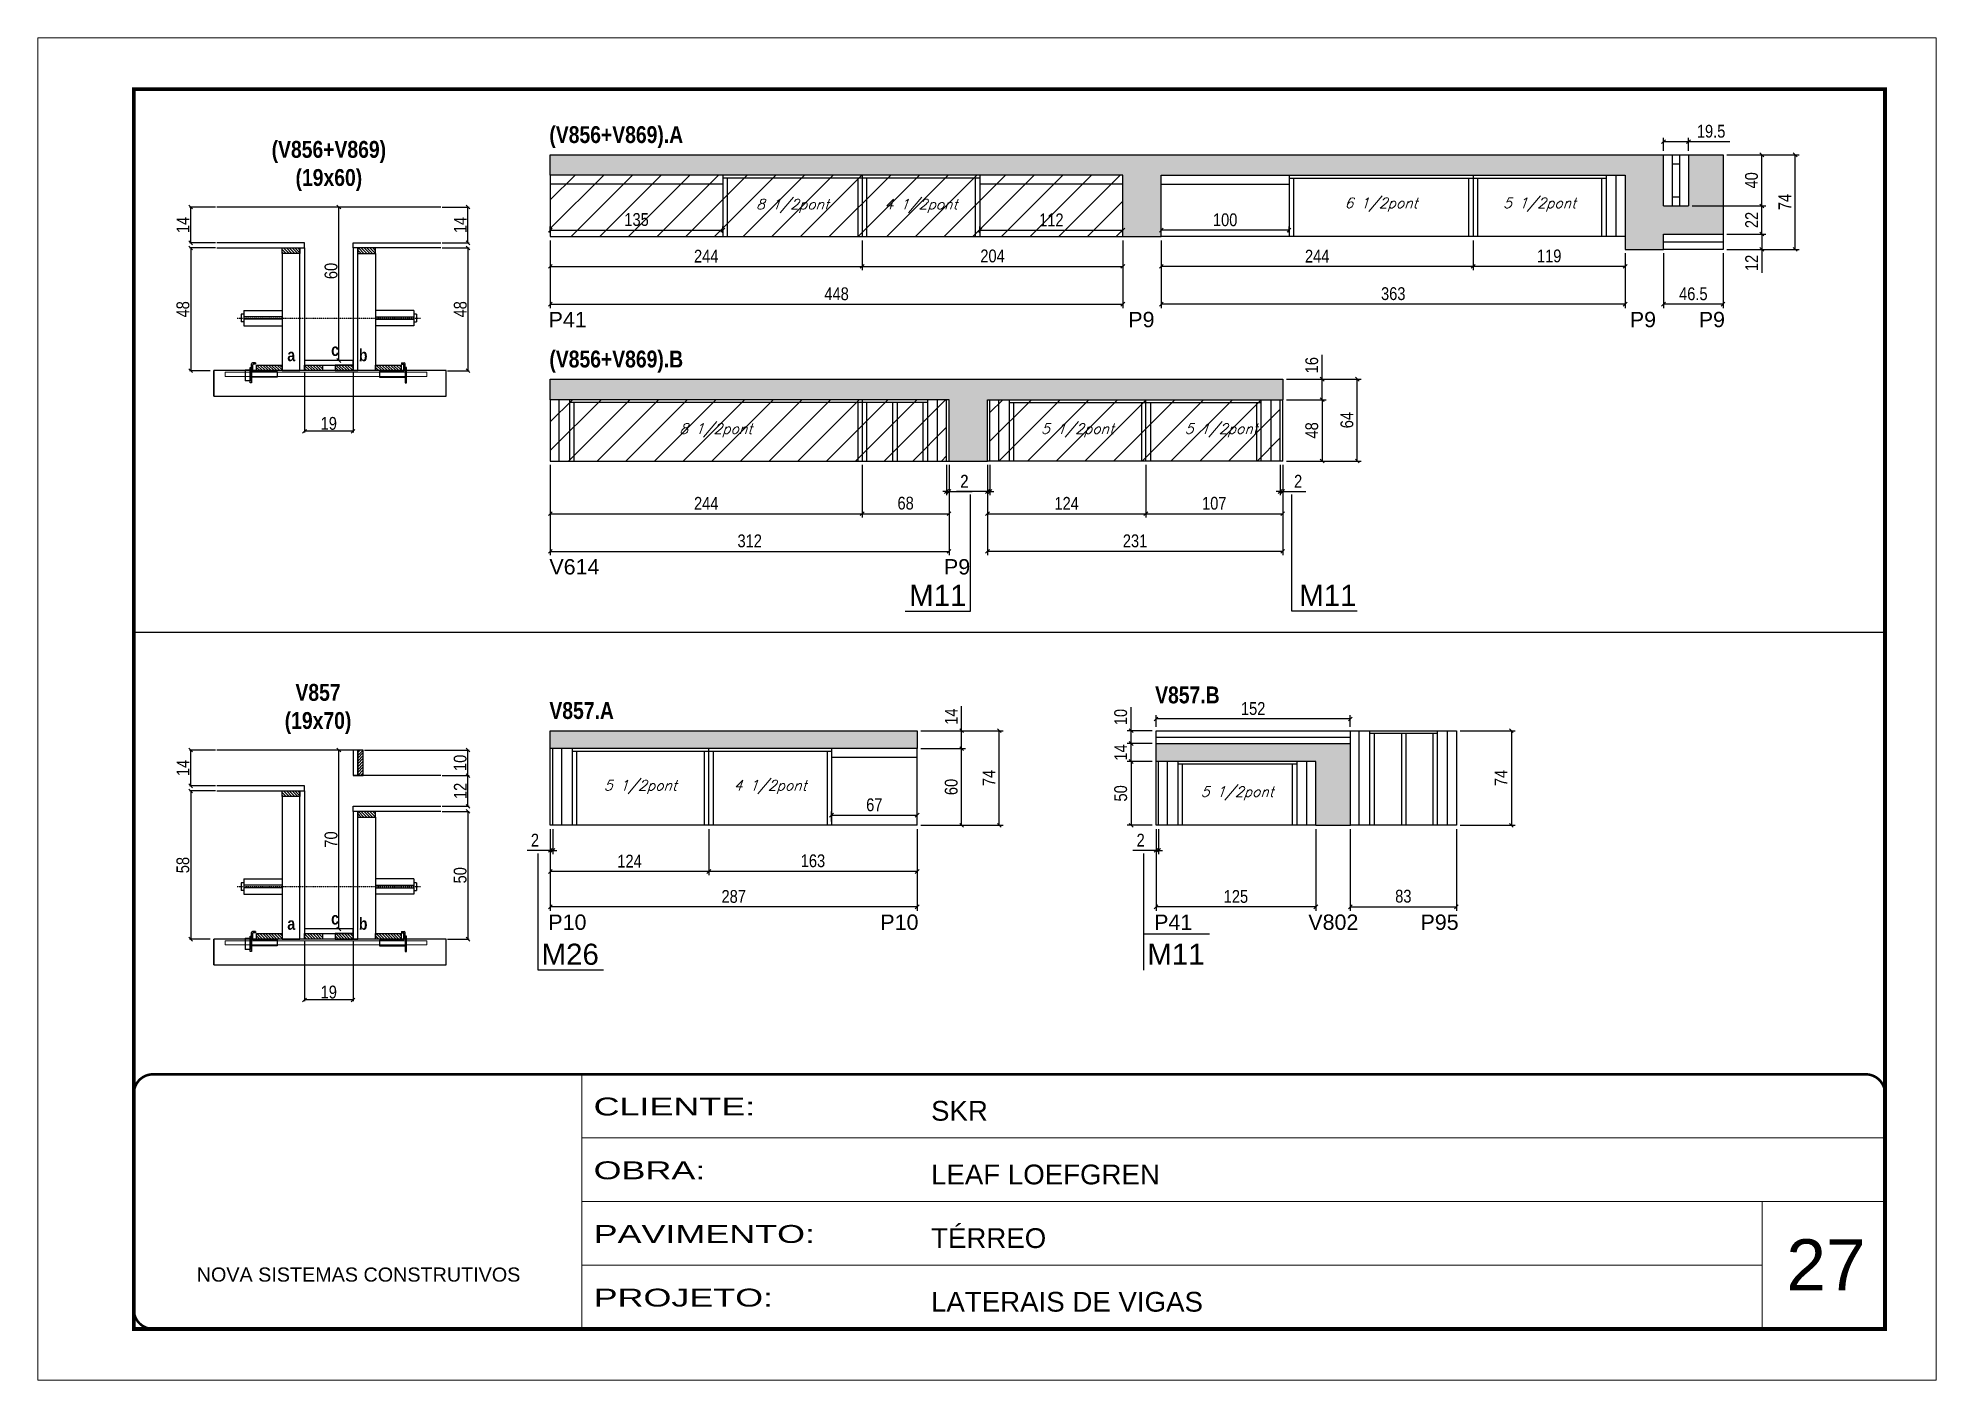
# Model space of a CAD drawing. Extents: x 3309 to 9590, y -2522 to 14608.
# Drawn here: x 6493 to 7978, y 6666 to 7716 of the extents above; entities that cross this region are included whole.
import ezdxf

# ---------------------------------------------------------------- set-up
doc = ezdxf.new("R2010")
doc.units = 0
for name, pattern in [('CONTINUO', [0]), ('DASHED', [0.75, 0.5, -0.25]), ('HIDDEN', [0.375, 0.25, -0.125])]:
    doc.linetypes.add(name, pattern=pattern)
for name, color, linetype in [('5', 5, 'Continuous'), ('barrote', 251, 'Continuous'), ('COTA', 241, 'Continuous'), ('detalhes', 4, 'Continuous'), ('NOMENCLATURA', 7, 'Continuous'), ('Painéis', 200, 'Continuous'), ('presilha', 1, 'Continuous'), ('SARR_2.2x10', 60, 'Continuous'), ('SARR_2.2x7', 40, 'Continuous'), ('SARR_3.5x7', 81, 'Continuous'), ('SARR_EDITAR', 141, 'Continuous'), ('TENSOR', 3, 'Continuous'), ('texto', 7, 'Continuous')]:
    doc.layers.add(name, color=color, linetype=linetype)
for name, color, linetype, lineweight in [('CARIMBO', 255, 'Continuous', 9), ('CONCRETO', 251, 'Continuous', 25), ('Folhas', 255, 'Continuous', 9), ('Hachura', 251, 'Continuous', 9), ('SARRAFO DE PRESSAO', 251, 'DASHED', 9), ('SCO-___-LAJ', 2, 'Continuous', 0)]:
    doc.layers.add(name, color=color, linetype=linetype, lineweight=lineweight)
doc.styles.add('ARIAL', font='arial.ttf')
doc.styles.add('COTA TECNICA', font='techl___.ttf', dxfattribs={"height": 10})
doc.styles.add('COTA TECNICA 2X', font='techl___.ttf', dxfattribs={"height": 10})
doc.styles.add('Romans', font='romans.shx')
doc.styles.get("Standard").update_dxf_attribs({"font": 'arial.ttf'})
doc.styles.add('TECNICA', font='techb___.ttf', dxfattribs={"height": 10})
doc.styles.add('Tecnologia', font='')
doc.styles.get('Tecnologia').set_extended_font_data('Forgotten Futurist')
doc.dimstyles.new('PAINEL', dxfattribs={"dimtxt": 10, "dimasz": 3, "dimexe": 3, "dimexo": 3, "dimgap": 3, "dimtad": 1, "dimdec": 1, "dimzin": 12, "dimdsep": 46, "dimtxsty": 'COTA TECNICA', "dimblk1": 'OBLIQUE', "dimblk2": 'OBLIQUE', "dimsah": 1, "dimcen": 0.9, "dimclrd": 4, "dimclre": 4, "dimclrt": 240, "dimadec": 1, "dimazin": 3, "dimtfac": 1, "dimtdec": 1, "dimtmove": 0, "dimatfit": 3, "dimfxl": 1, "dimtolj": 1, "dimtzin": 12, "dimarcsym": 0})
doc.dimstyles.new('SECAO', dxfattribs={"dimscale": 0.333333, "dimtxt": 5, "dimasz": 9, "dimexe": 3, "dimexo": 3, "dimgap": 3, "dimtad": 1, "dimdec": 1, "dimlfac": 0.5, "dimzin": 12, "dimdsep": 46, "dimtxsty": 'COTA TECNICA 2X', "dimblk1": 'OBLIQUE', "dimblk2": 'OBLIQUE', "dimsah": 1, "dimcen": 0.9, "dimclrd": 4, "dimclre": 4, "dimclrt": 240, "dimadec": 1, "dimazin": 3, "dimtfac": 1, "dimtdec": 1, "dimtmove": 0, "dimatfit": 3, "dimfxl": 1, "dimtolj": 1, "dimtzin": 12, "dimarcsym": 0})
pattern_1 = [(135, (39936.9704, -116056.026), (-1.122532015, -1.122532015), [])]
pattern_2 = [(135, (39936.9704, -116500.8559), (-1.122532015, -1.122532015), [])]

msp = doc.modelspace()

# ---------------------------------------------------------------- texts
at = {"layer": '5', "linetype": 'Continuous'}
for s, rotation, p in [('P41', 0.00004, (6892.38, 7490.11)), ('P9', 0.00004, (7345.92, 7490.11)), ('P9', 0.00004, (7738.3, 7490.11)), ('P9', 0.00004, (7792.23, 7490.11)), ('V614', 0.00004, (6893, 7296.67)), ('P9', 0.00004, (7201.72, 7296.67)), ('P10', 359.99996, (6892.18, 7018.62, 0)), ('P10', 0.00004, (7151.93, 7018.62, 0)), ('P41', 359.99996, (7366.11, 7018.62, 0)), ('V802', 0.00004, (7486.76, 7018.62, 0)), ('P95', 359.99996, (7574.53, 7018.62, 0))]:
    msp.add_text(s, height=12, rotation=rotation, dxfattribs=at).set_placement(p)
at = {"layer": 'CARIMBO', "style": 'ARIAL'}
msp.add_text('27', height=40, dxfattribs=at).set_placement((7860.73, 6736.55))
at = {"layer": 'detalhes', "style": 'TECNICA'}
for s, p in [('a', (6687.96, 7463.51)), ('c', (6722.25, 7467.62)), ('b', (6743.93, 7463.49)), ('a', (6687.96, 7018.68)), ('c', (6722.25, 7022.79)), ('b', (6743.93, 7018.66))]:
    msp.add_text(s, height=9.6, dxfattribs=at).set_placement(p)
at = {"layer": 'NOMENCLATURA', "style": 'TECNICA'}
for s, p in [('(V856+V869).A', (6893, 7634.2)), ('(V856+V869).B', (6893, 7458.6)), ('V857.B', (7366.93, 7195.82)), ('V857.A', (6893, 7183.61, 0))]:
    msp.add_text(s, height=13.2, dxfattribs=at).set_placement(p)
at = {"layer": 'NOMENCLATURA', "linetype": 'Continuous'}
for s, p in [('M11', (7174.45, 7272.09)), ('M11', (7479.62, 7272.09)), ('M26', (6886.86, 6991.3)), ('M11', (7360.79, 6991.3))]:
    msp.add_text(s, height=16.5, dxfattribs=at).set_placement(p)
at = {"layer": 'NOMENCLATURA', "char_height": 13.2, "attachment_point": 2, "style": 'TECNICA'}
for s, insert in [('(V856+V869)\\P(19x60)', (6720.46, 7635.84)), ('V857\\P(19x70)', (6711.99, 7211.01))]:
    msp.add_mtext_dynamic_manual_height_columns(s, width=300.2766, gutter_width=1, heights=[0], dxfattribs=dict(at, insert=insert))
at = {"layer": 'texto', "color": 2, "char_height": 8, "attachment_point": 5, "style": 'Romans'}
for s, insert in [('{\\Q19;\\C256;8 1/2pont}', (7083.21, 7585.02)), ('{\\Q19;\\C256;4 1/2pont}', (7183.71, 7585.02)), ('{\\Q19;\\C256;6 1/2pont}', (7543.71, 7586.02)), ('{\\Q19;\\C256;5 1/2pont}', (7667.71, 7586.02)), ('{\\Q19;\\C256;8 1/2pont}', (7023.21, 7409.42)), ('{\\Q19;\\C256;5 1/2pont}', (7306.21, 7409.42)), ('{\\Q19;\\C256;5 1/2pont}', (7418.65, 7409.42)), ('{\\Q19;\\C256;5 1/2pont}', (6964.21, 7130.42, 0)), ('{\\Q19;\\C256;4 1/2pont}', (7065.71, 7130.42, 0)), ('{\\Q19;\\C256;5 1/2pont}', (7431.15, 7125.42, 0))]:
    msp.add_mtext(s, dxfattribs=dict(at, insert=insert))

# ---------------------------------------------------------------- blocks, each defined once
blk = doc.blocks.new('9999999999')
at = {"color": 30, "linetype": 'CONTINUO'}
for p, q in [((98564.6, 34230.2), (98564.6, 34429.4)), ((98564.6, 34379.6), (99584, 34379.6)), ((98564.6, 34329.8), (99488, 34329.8)), ((99584, 34329.8), (99488, 34329.8)), ((99488, 34329.8), (99488, 34230.2)), ((98564.6, 34280), (99488, 34280))]:
    blk.add_line(p, q, dxfattribs=at)
at = {"color": 30, "linetype": 'CONTINUO', "const_width": 2}
blk.add_lwpolyline([(99584, 34230.2), (99584, 34414.4, 0.414214), (99569, 34429.4), (98229, 34429.4, 0.414214), (98214, 34414.4), (98214, 34245.2, 0.414214), (98229, 34230.2), (99584, 34230.2)], format="xyb", dxfattribs=at)
at = {"layer": 'Folhas'}
blk.add_lwpolyline([(98139, 34190.2), (99624, 34190.2), (99624, 35240.2), (98139, 35240.2)], close=True, dxfattribs=at)
at = {"layer": 'Folhas', "color": 30, "const_width": 3}
blk.add_lwpolyline([(98214, 34230.2), (99584, 34230.2), (99584, 35200.2), (98214, 35200.2)], close=True, dxfattribs=at)
at = {"color": 7, "linetype": 'Continuous', "ltscale": 5, "style": 'ARIAL'}
for s, height, p in [('SKR', 15.48, (98837.7, 34393.1)), ('LEAF LOEFGREN', 15.483, (98837.7, 34343.3)), ('TÉRREO', 15.48, (98837.7, 34293.5)), ('NOVA SISTEMAS CONSTRUTIVOS', 11.059, (98263.2, 34267.2)), ('LATERAIS DE VIGAS', 15.483, (98837.7, 34243.7))]:
    blk.add_text(s, height=height, dxfattribs=at).set_placement(p)
at = {"layer": 'Folhas', "color": 7, "style": 'Tecnologia', "width": 1.5}
for s, p in [('CLIENTE:', (98573.7, 34397.2)), ('OBRA:', (98573.7, 34347.3)), ('PAVIMENTO:', (98573.7, 34297.5)), ('PROJETO:', (98573.7, 34247.7))]:
    blk.add_text(s, height=14, dxfattribs=at).set_placement(p)
blk = doc.blocks.new('_Oblique')
at = {"color": 0, "linetype": 'ByBlock', "lineweight": -2}
blk.add_line((-0.5, -0.5), (0.5, 0.5), dxfattribs=at)
blk = doc.blocks.new('*D2313')
at = {"layer": 'COTA', "color": 4, "lineweight": -2, "transparency": 16777216}
for p, q in [((6701.4, 7455.1), (6701.4, 7407.7)), ((6739.4, 7455.1), (6739.4, 7407.7)), ((6739.4, 7408.7), (6701.4, 7408.7))]:
    blk.add_line(p, q, dxfattribs=at)
at = {"layer": 'Defpoints', "color": 0, "transparency": 16777216}
for p in [(6701.4, 7456.1), (6739.4, 7456.1), (6701.4, 7408.7)]:
    blk.add_point(p, dxfattribs=at)
at = {"layer": 'COTA', "color": 4, "lineweight": -2, "transparency": 16777216, "xscale": 3, "yscale": 3, "zscale": 3, "rotation": 180}
blk.add_blockref('_Oblique', (6701.4, 7408.7), dxfattribs=at)
at = {"layer": 'COTA', "color": 4, "lineweight": -2, "transparency": 16777216, "xscale": 3, "yscale": 3, "zscale": 3}
blk.add_blockref('_Oblique', (6739.4, 7408.7), dxfattribs=at)
at = {"layer": 'COTA', "color": 240, "transparency": 16777216, "insert": (6720.4, 7414.8), "char_height": 10, "attachment_point": 5, "style": 'COTA TECNICA 2X'}
blk.add_mtext('\\A1;19', dxfattribs=at)
blk = doc.blocks.new('PRESILHA METÁLICA 1')
at = {"layer": 'presilha'}
for p, q in [((0, 13), (6, 13)), ((0, 13), (0, 0)), ((6, 0), (0, 0)), ((6, 15.5), (7.5, 15.5)), ((6, -2.5), (6, 15.5)), ((6, 13), (6, 0)), ((7.5, 10.6), (7.5, 19.9)), ((7.5, 15.5), (7.5, -2.5)), ((37.5, 4.1), (7.5, 4.1)), ((12, 21), (8.6, 21)), ((9, 11.6), (9, 18.9)), ((12, 19.5), (9.6, 19.5)), ((37.5, 11), (9.6, 11)), ((12, 21), (12, 19.5)), ((37.5, 11), (37.5, 4.1)), ((7.5, -2.5), (6, -2.5))]:
    blk.add_line(p, q, dxfattribs=at)
for centre, radius, start, end in [((8.6, 19.9), 1.14, 90, 180), ((9.6, 18.9), 0.57, 90, 180), ((9.6, 11.6), 0.57, 180, 270)]:
    blk.add_arc(centre, radius, start, end, dxfattribs=at)
blk = doc.blocks.new('PRESILHA METÁLICA 2')
at = {"layer": 'presilha'}
for p, q in [((-5.2, 23.5), (-5.2, 22)), ((-5.2, 23.5), (-1.9, 23.5)), ((-0.8, 14.6), (-0.8, 22.4)), ((-30.8, 13.5), (-30.8, 6.6)), ((-30.8, 13.5), (-2.8, 13.5)), ((-30.8, 6.6), (-0.8, 6.6)), ((-5.2, 22), (-2.8, 22)), ((-2.2, 14.1), (-2.2, 21.4)), ((0.8, 18), (-0.8, 18)), ((-0.8, 18), (-0.8, 0)), ((-0.8, 0), (0.8, 0)), ((0.8, 0), (0.8, 18))]:
    blk.add_line(p, q, dxfattribs=at)
for centre, radius, start, end in [((-1.9, 22.4), 1.14, 0, 90), ((-2.8, 21.4), 0.57, 0, 90), ((-2.8, 14.1), 0.57, 270, 0)]:
    blk.add_arc(centre, radius, start, end, dxfattribs=at)
blk = doc.blocks.new('*D2314')
at = {"layer": 'COTA', "color": 4, "lineweight": -2, "transparency": 16777216}
for p, q in [((6631.7, 7552.1), (6611.4, 7552.1)), ((6612.4, 7552.1), (6612.4, 7456.1)), ((6627.6, 7456.1), (6611.4, 7456.1))]:
    blk.add_line(p, q, dxfattribs=at)
at = {"layer": 'Defpoints', "color": 0, "transparency": 16777216}
for p in [(6632.7, 7552.1), (6612.4, 7456.1), (6628.6, 7456.1)]:
    blk.add_point(p, dxfattribs=at)
at = {"layer": 'COTA', "color": 4, "lineweight": -2, "transparency": 16777216, "xscale": 3, "yscale": 3, "zscale": 3}
for p, rotation in [((6612.4, 7552.1), 90), ((6612.4, 7456.1), 270)]:
    blk.add_blockref('_Oblique', p, dxfattribs=dict(at, rotation=rotation))
at = {"layer": 'COTA', "color": 240, "transparency": 16777216, "insert": (6606.3, 7504.1), "char_height": 10, "attachment_point": 5, "rotation": 90, "style": 'COTA TECNICA 2X'}
blk.add_mtext('\\A1;48', dxfattribs=at)
blk = doc.blocks.new('*D2315')
at = {"layer": 'COTA', "color": 4, "lineweight": -2, "transparency": 16777216}
for p, q in [((6809.1, 7552.1), (6830.3, 7552.1)), ((6829.3, 7552.1), (6829.3, 7456.1)), ((6813.2, 7456.1), (6830.3, 7456.1))]:
    blk.add_line(p, q, dxfattribs=at)
at = {"layer": 'Defpoints', "color": 0, "transparency": 16777216}
for p in [(6808.1, 7552.1), (6812.2, 7456.1), (6829.3, 7456.1)]:
    blk.add_point(p, dxfattribs=at)
at = {"layer": 'COTA', "color": 4, "lineweight": -2, "transparency": 16777216, "xscale": 3, "yscale": 3, "zscale": 3}
for p, rotation in [((6829.3, 7552.1), 90), ((6829.3, 7456.1), 270)]:
    blk.add_blockref('_Oblique', p, dxfattribs=dict(at, rotation=rotation))
at = {"layer": 'COTA', "color": 240, "transparency": 16777216, "insert": (6823.3, 7504.1), "char_height": 10, "attachment_point": 5, "rotation": 90, "style": 'COTA TECNICA 2X'}
blk.add_mtext('\\A1;48', dxfattribs=at)
blk = doc.blocks.new('*D2316')
at = {"layer": 'COTA', "color": 4, "lineweight": -2, "transparency": 16777216}
for p, q in [((6738.4, 7584.1), (6727.3, 7584.1)), ((6728.3, 7464.1), (6728.3, 7584.1)), ((6738.4, 7464.1), (6727.3, 7464.1))]:
    blk.add_line(p, q, dxfattribs=at)
at = {"layer": 'Defpoints', "color": 0, "transparency": 16777216}
for p in [(6728.3, 7584.1), (6739.4, 7584.1), (6739.4, 7464.1)]:
    blk.add_point(p, dxfattribs=at)
at = {"layer": 'COTA', "color": 4, "lineweight": -2, "transparency": 16777216, "xscale": 3, "yscale": 3, "zscale": 3}
for p, rotation in [((6728.3, 7584.1), 90), ((6728.3, 7464.1), 270)]:
    blk.add_blockref('_Oblique', p, dxfattribs=dict(at, rotation=rotation))
at = {"layer": 'COTA', "color": 240, "transparency": 16777216, "insert": (6722.2, 7534.1), "char_height": 10, "attachment_point": 5, "rotation": 90, "style": 'COTA TECNICA 2X'}
blk.add_mtext('\\A1;60', dxfattribs=at)
blk = doc.blocks.new('*D2317')
at = {"layer": 'COTA', "color": 4, "lineweight": -2, "transparency": 16777216}
for p, q in [((6809.1, 7584.1), (6830.3, 7584.1)), ((6829.3, 7556.1), (6829.3, 7584.1)), ((6809.1, 7556.1), (6830.3, 7556.1))]:
    blk.add_line(p, q, dxfattribs=at)
at = {"layer": 'Defpoints', "color": 0, "transparency": 16777216}
for p in [(6808.1, 7584.1), (6829.3, 7584.1), (6808.1, 7556.1)]:
    blk.add_point(p, dxfattribs=at)
at = {"layer": 'COTA', "color": 4, "lineweight": -2, "transparency": 16777216, "xscale": 3, "yscale": 3, "zscale": 3}
for p, rotation in [((6829.3, 7584.1), 90), ((6829.3, 7556.1), 270)]:
    blk.add_blockref('_Oblique', p, dxfattribs=dict(at, rotation=rotation))
at = {"layer": 'COTA', "color": 240, "transparency": 16777216, "insert": (6823.3, 7570.1), "char_height": 10, "attachment_point": 5, "rotation": 90, "style": 'COTA TECNICA 2X'}
blk.add_mtext('\\A1;14', dxfattribs=at)
blk = doc.blocks.new('*D2318')
at = {"layer": 'COTA', "color": 4, "lineweight": -2, "transparency": 16777216}
for p, q in [((6631.7, 7584.1), (6611.4, 7584.1)), ((6612.4, 7556.1), (6612.4, 7584.1)), ((6631.7, 7556.1), (6611.4, 7556.1))]:
    blk.add_line(p, q, dxfattribs=at)
at = {"layer": 'Defpoints', "color": 0, "transparency": 16777216}
for p in [(6612.4, 7584.1), (6632.7, 7584.1), (6632.7, 7556.1)]:
    blk.add_point(p, dxfattribs=at)
at = {"layer": 'COTA', "color": 4, "lineweight": -2, "transparency": 16777216, "xscale": 3, "yscale": 3, "zscale": 3}
for p, rotation in [((6612.4, 7584.1), 90), ((6612.4, 7556.1), 270)]:
    blk.add_blockref('_Oblique', p, dxfattribs=dict(at, rotation=rotation))
at = {"layer": 'COTA', "color": 240, "transparency": 16777216, "insert": (6606.3, 7570.1), "char_height": 10, "attachment_point": 5, "rotation": 90, "style": 'COTA TECNICA 2X'}
blk.add_mtext('\\A1;14', dxfattribs=at)
blk = doc.blocks.new('*D2319')
at = {"layer": 'COTA', "color": 4, "lineweight": -2, "transparency": 16777216}
for p, q in [((6893.7, 7558), (6893.7, 7505.1)), ((7341.7, 7558), (7341.7, 7505.1)), ((6893.7, 7508.1), (7341.7, 7508.1))]:
    blk.add_line(p, q, dxfattribs=at)
at = {"layer": 'Defpoints', "color": 0, "transparency": 16777216}
for p in [(6893.7, 7561, 0), (7341.7, 7561, 0), (7341.7, 7508.1)]:
    blk.add_point(p, dxfattribs=at)
at = {"layer": 'COTA', "color": 4, "lineweight": -2, "transparency": 16777216, "xscale": 3, "yscale": 3, "zscale": 3, "rotation": 180}
blk.add_blockref('_Oblique', (6893.7, 7508.1), dxfattribs=at)
at = {"layer": 'COTA', "color": 4, "lineweight": -2, "transparency": 16777216, "xscale": 3, "yscale": 3, "zscale": 3}
blk.add_blockref('_Oblique', (7341.7, 7508.1), dxfattribs=at)
at = {"layer": 'COTA', "color": 240, "transparency": 16777216, "insert": (7117.7, 7516.2), "char_height": 10, "attachment_point": 5, "style": 'COTA TECNICA'}
blk.add_mtext('\\A1;448', dxfattribs=at)
blk = doc.blocks.new('*D2320')
at = {"layer": 'COTA', "color": 4, "lineweight": -2, "transparency": 16777216}
for p, q in [((6893.7, 7558), (6893.7, 7534.7)), ((7137.7, 7558), (7137.7, 7534.7)), ((6893.7, 7537.7), (7137.7, 7537.7))]:
    blk.add_line(p, q, dxfattribs=at)
at = {"layer": 'Defpoints', "color": 0, "transparency": 16777216}
for p in [(6893.7, 7561), (7137.7, 7561), (7137.7, 7537.7)]:
    blk.add_point(p, dxfattribs=at)
at = {"layer": 'COTA', "color": 4, "lineweight": -2, "transparency": 16777216, "xscale": 3, "yscale": 3, "zscale": 3, "rotation": 180}
blk.add_blockref('_Oblique', (6893.7, 7537.7), dxfattribs=at)
at = {"layer": 'COTA', "color": 4, "lineweight": -2, "transparency": 16777216, "xscale": 3, "yscale": 3, "zscale": 3}
blk.add_blockref('_Oblique', (7137.7, 7537.7), dxfattribs=at)
at = {"layer": 'COTA', "color": 240, "transparency": 16777216, "insert": (7015.7, 7545.7), "char_height": 10, "attachment_point": 5, "style": 'COTA TECNICA'}
blk.add_mtext('\\A1;244', dxfattribs=at)
blk = doc.blocks.new('*D2321')
at = {"layer": 'COTA', "color": 4, "lineweight": -2, "transparency": 16777216}
for p, q in [((7137.7, 7558), (7137.7, 7534.7)), ((7341.7, 7558), (7341.7, 7534.7)), ((7137.7, 7537.7), (7341.7, 7537.7))]:
    blk.add_line(p, q, dxfattribs=at)
at = {"layer": 'Defpoints', "color": 0, "transparency": 16777216}
for p in [(7137.7, 7561), (7341.7, 7561), (7341.7, 7537.7)]:
    blk.add_point(p, dxfattribs=at)
at = {"layer": 'COTA', "color": 4, "lineweight": -2, "transparency": 16777216, "xscale": 3, "yscale": 3, "zscale": 3, "rotation": 180}
blk.add_blockref('_Oblique', (7137.7, 7537.7), dxfattribs=at)
at = {"layer": 'COTA', "color": 4, "lineweight": -2, "transparency": 16777216, "xscale": 3, "yscale": 3, "zscale": 3}
blk.add_blockref('_Oblique', (7341.7, 7537.7), dxfattribs=at)
at = {"layer": 'COTA', "color": 240, "transparency": 16777216, "insert": (7239.7, 7545.8), "char_height": 10, "attachment_point": 5, "style": 'COTA TECNICA'}
blk.add_mtext('\\A1;204', dxfattribs=at)
blk = doc.blocks.new('*D2322')
at = {"layer": 'COTA', "color": 4, "lineweight": -2, "transparency": 16777216}
for p, q in [((6893.7, 7564), (6893.7, 7569)), ((6893.7, 7566), (7028.7, 7566)), ((7028.7, 7564), (7028.7, 7569))]:
    blk.add_line(p, q, dxfattribs=at)
at = {"layer": 'Defpoints', "color": 0, "transparency": 16777216}
for p in [(6893.7, 7561), (7028.7, 7566), (7028.7, 7561)]:
    blk.add_point(p, dxfattribs=at)
at = {"layer": 'COTA', "color": 4, "lineweight": -2, "transparency": 16777216, "xscale": 3, "yscale": 3, "zscale": 3, "rotation": 180}
blk.add_blockref('_Oblique', (6893.7, 7566), dxfattribs=at)
at = {"layer": 'COTA', "color": 4, "lineweight": -2, "transparency": 16777216, "xscale": 3, "yscale": 3, "zscale": 3}
blk.add_blockref('_Oblique', (7028.7, 7566), dxfattribs=at)
at = {"layer": 'COTA', "color": 240, "transparency": 16777216, "insert": (6961.2, 7574.3), "char_height": 10, "attachment_point": 5, "style": 'COTA TECNICA'}
blk.add_mtext('\\A1;135', dxfattribs=at)
blk = doc.blocks.new('*D2323')
at = {"layer": 'COTA', "color": 4, "lineweight": -2, "transparency": 16777216}
for p, q in [((7229.7, 7564), (7229.7, 7569)), ((7229.7, 7566), (7341.7, 7566)), ((7341.7, 7564), (7341.7, 7569))]:
    blk.add_line(p, q, dxfattribs=at)
at = {"layer": 'Defpoints', "color": 0, "transparency": 16777216}
for p in [(7229.7, 7561), (7341.7, 7566), (7341.7, 7561)]:
    blk.add_point(p, dxfattribs=at)
at = {"layer": 'COTA', "color": 4, "lineweight": -2, "transparency": 16777216, "xscale": 3, "yscale": 3, "zscale": 3, "rotation": 180}
blk.add_blockref('_Oblique', (7229.7, 7566), dxfattribs=at)
at = {"layer": 'COTA', "color": 4, "lineweight": -2, "transparency": 16777216, "xscale": 3, "yscale": 3, "zscale": 3}
blk.add_blockref('_Oblique', (7341.7, 7566), dxfattribs=at)
at = {"layer": 'COTA', "color": 240, "transparency": 16777216, "insert": (7285.7, 7574.1), "char_height": 10, "attachment_point": 5, "style": 'COTA TECNICA'}
blk.add_mtext('\\A1;112', dxfattribs=at)
blk = doc.blocks.new('*D2324')
at = {"layer": 'COTA', "color": 4, "lineweight": -2, "transparency": 16777216}
for p, q in [((7371.7, 7558), (7371.7, 7505.1)), ((7734.7, 7548), (7734.7, 7505.1)), ((7734.7, 7508.1), (7371.7, 7508.1))]:
    blk.add_line(p, q, dxfattribs=at)
at = {"layer": 'Defpoints', "color": 0, "transparency": 16777216}
for p in [(7371.7, 7561, 0), (7734.7, 7551, 0), (7371.7, 7508.1)]:
    blk.add_point(p, dxfattribs=at)
at = {"layer": 'COTA', "color": 4, "lineweight": -2, "transparency": 16777216, "xscale": 3, "yscale": 3, "zscale": 3, "rotation": 180}
blk.add_blockref('_Oblique', (7371.7, 7508.1), dxfattribs=at)
at = {"layer": 'COTA', "color": 4, "lineweight": -2, "transparency": 16777216, "xscale": 3, "yscale": 3, "zscale": 3}
blk.add_blockref('_Oblique', (7734.7, 7508.1), dxfattribs=at)
at = {"layer": 'COTA', "color": 240, "transparency": 16777216, "insert": (7553.2, 7516.3), "char_height": 10, "attachment_point": 5, "style": 'COTA TECNICA'}
blk.add_mtext('\\A1;363', dxfattribs=at)
blk = doc.blocks.new('*D2325')
at = {"layer": 'COTA', "color": 4, "lineweight": -2, "transparency": 16777216}
for p, q in [((7615.7, 7558), (7615.7, 7534.7)), ((7734.7, 7548), (7734.7, 7534.7)), ((7734.7, 7537.7), (7615.7, 7537.7))]:
    blk.add_line(p, q, dxfattribs=at)
at = {"layer": 'Defpoints', "color": 0, "transparency": 16777216}
for p in [(7615.7, 7561), (7734.7, 7551), (7615.7, 7537.7)]:
    blk.add_point(p, dxfattribs=at)
at = {"layer": 'COTA', "color": 4, "lineweight": -2, "transparency": 16777216, "xscale": 3, "yscale": 3, "zscale": 3, "rotation": 180}
blk.add_blockref('_Oblique', (7615.7, 7537.7), dxfattribs=at)
at = {"layer": 'COTA', "color": 4, "lineweight": -2, "transparency": 16777216, "xscale": 3, "yscale": 3, "zscale": 3}
blk.add_blockref('_Oblique', (7734.7, 7537.7), dxfattribs=at)
at = {"layer": 'COTA', "color": 240, "transparency": 16777216, "insert": (7675.2, 7545.8), "char_height": 10, "attachment_point": 5, "style": 'COTA TECNICA'}
blk.add_mtext('\\A1;119', dxfattribs=at)
blk = doc.blocks.new('*D2326')
at = {"layer": 'COTA', "color": 4, "lineweight": -2, "transparency": 16777216}
for p, q in [((7371.7, 7558), (7371.7, 7534.7)), ((7615.7, 7558), (7615.7, 7534.7)), ((7615.7, 7537.7), (7371.7, 7537.7))]:
    blk.add_line(p, q, dxfattribs=at)
at = {"layer": 'Defpoints', "color": 0, "transparency": 16777216}
for p in [(7371.7, 7561), (7615.7, 7561), (7371.7, 7537.7)]:
    blk.add_point(p, dxfattribs=at)
at = {"layer": 'COTA', "color": 4, "lineweight": -2, "transparency": 16777216, "xscale": 3, "yscale": 3, "zscale": 3, "rotation": 180}
blk.add_blockref('_Oblique', (7371.7, 7537.7), dxfattribs=at)
at = {"layer": 'COTA', "color": 4, "lineweight": -2, "transparency": 16777216, "xscale": 3, "yscale": 3, "zscale": 3}
blk.add_blockref('_Oblique', (7615.7, 7537.7), dxfattribs=at)
at = {"layer": 'COTA', "color": 240, "transparency": 16777216, "insert": (7493.7, 7545.7), "char_height": 10, "attachment_point": 5, "style": 'COTA TECNICA'}
blk.add_mtext('\\A1;244', dxfattribs=at)
blk = doc.blocks.new('*D2327')
at = {"layer": 'COTA', "color": 4, "lineweight": -2, "transparency": 16777216}
for p, q in [((7371.7, 7564), (7371.7, 7569)), ((7471.7, 7566), (7371.7, 7566)), ((7471.7, 7564), (7471.7, 7569))]:
    blk.add_line(p, q, dxfattribs=at)
at = {"layer": 'Defpoints', "color": 0, "transparency": 16777216}
for p in [(7371.7, 7566), (7371.7, 7561), (7471.7, 7561)]:
    blk.add_point(p, dxfattribs=at)
at = {"layer": 'COTA', "color": 4, "lineweight": -2, "transparency": 16777216, "xscale": 3, "yscale": 3, "zscale": 3, "rotation": 180}
blk.add_blockref('_Oblique', (7371.7, 7566), dxfattribs=at)
at = {"layer": 'COTA', "color": 4, "lineweight": -2, "transparency": 16777216, "xscale": 3, "yscale": 3, "zscale": 3}
blk.add_blockref('_Oblique', (7471.7, 7566), dxfattribs=at)
at = {"layer": 'COTA', "color": 240, "transparency": 16777216, "insert": (7421.7, 7574.1), "char_height": 10, "attachment_point": 5, "style": 'COTA TECNICA'}
blk.add_mtext('\\A1;100', dxfattribs=at)
blk = doc.blocks.new('*D2328')
at = {"layer": 'COTA', "color": 4, "lineweight": -2, "transparency": 16777216}
for p, q in [((7764.7, 7548), (7764.7, 7505.1)), ((7811.2, 7548), (7811.2, 7505.1)), ((7811.2, 7508.1), (7764.7, 7508.1))]:
    blk.add_line(p, q, dxfattribs=at)
at = {"layer": 'Defpoints', "color": 0, "transparency": 16777216}
for p in [(7764.7, 7551), (7811.2, 7551), (7764.7, 7508.1)]:
    blk.add_point(p, dxfattribs=at)
at = {"layer": 'COTA', "color": 4, "lineweight": -2, "transparency": 16777216, "xscale": 3, "yscale": 3, "zscale": 3, "rotation": 180}
blk.add_blockref('_Oblique', (7764.7, 7508.1), dxfattribs=at)
at = {"layer": 'COTA', "color": 4, "lineweight": -2, "transparency": 16777216, "xscale": 3, "yscale": 3, "zscale": 3}
blk.add_blockref('_Oblique', (7811.2, 7508.1), dxfattribs=at)
at = {"layer": 'COTA', "color": 240, "transparency": 16777216, "insert": (7788, 7516.2), "char_height": 10, "attachment_point": 5, "style": 'COTA TECNICA'}
blk.add_mtext('\\A1;46.5', dxfattribs=at)
blk = doc.blocks.new('*D2329')
at = {"layer": 'COTA', "color": 4, "lineweight": -2, "transparency": 16777216}
for p, q in [((7814.2, 7563), (7844.6, 7563)), ((7841.6, 7563), (7841.6, 7551)), ((7814.2, 7551), (7844.6, 7551)), ((7841.6, 7551), (7841.6, 7532.7))]:
    blk.add_line(p, q, dxfattribs=at)
at = {"layer": 'Defpoints', "color": 0, "transparency": 16777216}
for p in [(7811.2, 7563), (7811.2, 7551), (7841.6, 7551)]:
    blk.add_point(p, dxfattribs=at)
at = {"layer": 'COTA', "color": 4, "lineweight": -2, "transparency": 16777216, "xscale": 3, "yscale": 3, "zscale": 3}
for p, rotation in [((7841.6, 7563), 90), ((7841.6, 7551), 270)]:
    blk.add_blockref('_Oblique', p, dxfattribs=dict(at, rotation=rotation))
at = {"layer": 'COTA', "color": 240, "transparency": 16777216, "insert": (7833.6, 7540.4), "char_height": 10, "attachment_point": 5, "rotation": 90, "style": 'COTA TECNICA'}
blk.add_mtext('\\A1;12', dxfattribs=at)
blk = doc.blocks.new('*D2330')
at = {"layer": 'COTA', "color": 4, "lineweight": -2, "transparency": 16777216}
for p, q in [((7787.2, 7585), (7844.6, 7585)), ((7841.6, 7563), (7841.6, 7585)), ((7814.2, 7563), (7844.6, 7563))]:
    blk.add_line(p, q, dxfattribs=at)
at = {"layer": 'Defpoints', "color": 0, "transparency": 16777216}
for p in [(7784.2, 7585), (7841.6, 7585), (7811.2, 7563)]:
    blk.add_point(p, dxfattribs=at)
at = {"layer": 'COTA', "color": 4, "lineweight": -2, "transparency": 16777216, "xscale": 3, "yscale": 3, "zscale": 3}
for p, rotation in [((7841.6, 7585), 90), ((7841.6, 7563), 270)]:
    blk.add_blockref('_Oblique', p, dxfattribs=dict(at, rotation=rotation))
at = {"layer": 'COTA', "color": 240, "transparency": 16777216, "insert": (7833.6, 7574), "char_height": 10, "attachment_point": 5, "rotation": 90, "style": 'COTA TECNICA'}
blk.add_mtext('\\A1;22', dxfattribs=at)
blk = doc.blocks.new('*D2331')
at = {"layer": 'COTA', "color": 4, "lineweight": -2, "transparency": 16777216}
for p, q in [((7814.2, 7625), (7844.6, 7625)), ((7841.6, 7585), (7841.6, 7625)), ((7787.2, 7585), (7844.6, 7585))]:
    blk.add_line(p, q, dxfattribs=at)
at = {"layer": 'Defpoints', "color": 0, "transparency": 16777216}
for p in [(7811.2, 7625), (7841.6, 7625), (7784.2, 7585)]:
    blk.add_point(p, dxfattribs=at)
at = {"layer": 'COTA', "color": 4, "lineweight": -2, "transparency": 16777216, "xscale": 3, "yscale": 3, "zscale": 3}
for p, rotation in [((7841.6, 7625), 90), ((7841.6, 7585), 270)]:
    blk.add_blockref('_Oblique', p, dxfattribs=dict(at, rotation=rotation))
at = {"layer": 'COTA', "color": 240, "transparency": 16777216, "insert": (7833.5, 7605), "char_height": 10, "attachment_point": 5, "rotation": 90, "style": 'COTA TECNICA'}
blk.add_mtext('\\A1;40', dxfattribs=at)
blk = doc.blocks.new('*D2332')
at = {"layer": 'COTA', "color": 4, "lineweight": -2, "transparency": 16777216}
for p, q in [((7814.2, 7625), (7870.7, 7625)), ((7867.7, 7551), (7867.7, 7625)), ((7814.2, 7551), (7870.7, 7551))]:
    blk.add_line(p, q, dxfattribs=at)
at = {"layer": 'Defpoints', "color": 0, "transparency": 16777216}
for p in [(7811.2, 7625), (7867.7, 7625), (7811.2, 7551)]:
    blk.add_point(p, dxfattribs=at)
at = {"layer": 'COTA', "color": 4, "lineweight": -2, "transparency": 16777216, "xscale": 3, "yscale": 3, "zscale": 3}
for p, rotation in [((7867.7, 7625), 90), ((7867.7, 7551), 270)]:
    blk.add_blockref('_Oblique', p, dxfattribs=dict(at, rotation=rotation))
at = {"layer": 'COTA', "color": 240, "transparency": 16777216, "insert": (7859.6, 7588), "char_height": 10, "attachment_point": 5, "rotation": 90, "style": 'COTA TECNICA'}
blk.add_mtext('\\A1;74', dxfattribs=at)
blk = doc.blocks.new('*D2333')
at = {"layer": 'COTA', "color": 4, "lineweight": -2, "transparency": 16777216}
for p, q in [((7764.7, 7628), (7764.7, 7638.3)), ((7764.7, 7635.3), (7784.2, 7635.3)), ((7784.2, 7628), (7784.2, 7638.3)), ((7784.2, 7635.3), (7816.5, 7635.3))]:
    blk.add_line(p, q, dxfattribs=at)
at = {"layer": 'Defpoints', "color": 0, "transparency": 16777216}
for p in [(7784.2, 7635.3), (7764.7, 7625), (7784.2, 7625)]:
    blk.add_point(p, dxfattribs=at)
at = {"layer": 'COTA', "color": 4, "lineweight": -2, "transparency": 16777216, "xscale": 3, "yscale": 3, "zscale": 3, "rotation": 180}
blk.add_blockref('_Oblique', (7764.7, 7635.3), dxfattribs=at)
at = {"layer": 'COTA', "color": 4, "lineweight": -2, "transparency": 16777216, "xscale": 3, "yscale": 3, "zscale": 3}
blk.add_blockref('_Oblique', (7784.2, 7635.3), dxfattribs=at)
at = {"layer": 'COTA', "color": 240, "transparency": 16777216, "insert": (7801.9, 7643.4), "char_height": 10, "attachment_point": 5, "style": 'COTA TECNICA'}
blk.add_mtext('\\A1;19.5', dxfattribs=at)
blk = doc.blocks.new('*D2339')
at = {"layer": 'COTA', "color": 4, "lineweight": -2, "transparency": 16777216}
for p, q in [((6893.7, 7382.4), (6893.7, 7311.7)), ((7205.7, 7382.4), (7205.7, 7311.7)), ((6893.7, 7314.7), (7205.7, 7314.7))]:
    blk.add_line(p, q, dxfattribs=at)
at = {"layer": 'Defpoints', "color": 0, "transparency": 16777216}
for p in [(6893.7, 7385.4, 0), (7205.7, 7385.4, 0), (7205.7, 7314.7)]:
    blk.add_point(p, dxfattribs=at)
at = {"layer": 'COTA', "color": 4, "lineweight": -2, "transparency": 16777216, "xscale": 3, "yscale": 3, "zscale": 3, "rotation": 180}
blk.add_blockref('_Oblique', (6893.7, 7314.7), dxfattribs=at)
at = {"layer": 'COTA', "color": 4, "lineweight": -2, "transparency": 16777216, "xscale": 3, "yscale": 3, "zscale": 3}
blk.add_blockref('_Oblique', (7205.7, 7314.7), dxfattribs=at)
at = {"layer": 'COTA', "color": 240, "transparency": 16777216, "insert": (7049.7, 7322.9), "char_height": 10, "attachment_point": 5, "style": 'COTA TECNICA'}
blk.add_mtext('\\A1;312', dxfattribs=at)
blk = doc.blocks.new('*D2340')
at = {"layer": 'COTA', "color": 4, "lineweight": -2, "transparency": 16777216}
for p, q in [((6893.7, 7382.4), (6893.7, 7341.2)), ((7137.7, 7382.4), (7137.7, 7341.2)), ((6893.7, 7344.2), (7137.7, 7344.2))]:
    blk.add_line(p, q, dxfattribs=at)
at = {"layer": 'Defpoints', "color": 0, "transparency": 16777216}
for p in [(6893.7, 7385.4), (7137.7, 7385.4), (7137.7, 7344.2)]:
    blk.add_point(p, dxfattribs=at)
at = {"layer": 'COTA', "color": 4, "lineweight": -2, "transparency": 16777216, "xscale": 3, "yscale": 3, "zscale": 3, "rotation": 180}
blk.add_blockref('_Oblique', (6893.7, 7344.2), dxfattribs=at)
at = {"layer": 'COTA', "color": 4, "lineweight": -2, "transparency": 16777216, "xscale": 3, "yscale": 3, "zscale": 3}
blk.add_blockref('_Oblique', (7137.7, 7344.2), dxfattribs=at)
at = {"layer": 'COTA', "color": 240, "transparency": 16777216, "insert": (7015.7, 7352.3), "char_height": 10, "attachment_point": 5, "style": 'COTA TECNICA'}
blk.add_mtext('\\A1;244', dxfattribs=at)
blk = doc.blocks.new('*D2341')
at = {"layer": 'COTA', "color": 4, "lineweight": -2, "transparency": 16777216}
for p, q in [((7137.7, 7382.4), (7137.7, 7341.2)), ((7205.7, 7382.4), (7205.7, 7341.2)), ((7137.7, 7344.2), (7205.7, 7344.2))]:
    blk.add_line(p, q, dxfattribs=at)
at = {"layer": 'Defpoints', "color": 0, "transparency": 16777216}
for p in [(7137.7, 7385.4), (7205.7, 7385.4), (7205.7, 7344.2)]:
    blk.add_point(p, dxfattribs=at)
at = {"layer": 'COTA', "color": 4, "lineweight": -2, "transparency": 16777216, "xscale": 3, "yscale": 3, "zscale": 3, "rotation": 180}
blk.add_blockref('_Oblique', (7137.7, 7344.2), dxfattribs=at)
at = {"layer": 'COTA', "color": 4, "lineweight": -2, "transparency": 16777216, "xscale": 3, "yscale": 3, "zscale": 3}
blk.add_blockref('_Oblique', (7205.7, 7344.2), dxfattribs=at)
at = {"layer": 'COTA', "color": 240, "transparency": 16777216, "insert": (7171.7, 7352.4), "char_height": 10, "attachment_point": 5, "style": 'COTA TECNICA'}
blk.add_mtext('\\A1;68', dxfattribs=at)
blk = doc.blocks.new('*D2342')
at = {"layer": 'COTA', "color": 4, "lineweight": -2, "transparency": 16777216}
for p, q in [((7203.7, 7382.4), (7203.7, 7358.6)), ((7205.7, 7382.4), (7205.7, 7358.6)), ((7203.7, 7361.6), (7200.7, 7361.6)), ((7203.7, 7361.6), (7205.7, 7361.6)), ((7205.7, 7361.6), (7223.8, 7361.6))]:
    blk.add_line(p, q, dxfattribs=at)
at = {"layer": 'Defpoints', "color": 0, "transparency": 16777216}
for p in [(7203.7, 7385.4), (7205.7, 7385.4), (7205.7, 7361.6)]:
    blk.add_point(p, dxfattribs=at)
at = {"layer": 'COTA', "color": 4, "lineweight": -2, "transparency": 16777216, "xscale": 3, "yscale": 3, "zscale": 3}
blk.add_blockref('_Oblique', (7203.7, 7361.6), dxfattribs=at)
at = {"layer": 'COTA', "color": 4, "lineweight": -2, "transparency": 16777216, "xscale": 3, "yscale": 3, "zscale": 3, "rotation": 180}
blk.add_blockref('_Oblique', (7205.7, 7361.6), dxfattribs=at)
at = {"layer": 'COTA', "color": 240, "transparency": 16777216, "insert": (7217.8, 7369.6), "char_height": 10, "attachment_point": 5, "style": 'COTA TECNICA'}
blk.add_mtext('\\A1;2', dxfattribs=at)
blk = doc.blocks.new('*D2335')
at = {"layer": 'COTA', "color": 4, "lineweight": -2, "transparency": 16777216}
for p, q in [((7235.7, 7382.4), (7235.7, 7311.7)), ((7466.7, 7382.4), (7466.7, 7311.7)), ((7466.7, 7314.7), (7235.7, 7314.7))]:
    blk.add_line(p, q, dxfattribs=at)
at = {"layer": 'Defpoints', "color": 0, "transparency": 16777216}
for p in [(7235.7, 7385.4), (7466.7, 7385.4), (7235.7, 7314.7)]:
    blk.add_point(p, dxfattribs=at)
at = {"layer": 'COTA', "color": 4, "lineweight": -2, "transparency": 16777216, "xscale": 3, "yscale": 3, "zscale": 3, "rotation": 180}
blk.add_blockref('_Oblique', (7235.7, 7314.7), dxfattribs=at)
at = {"layer": 'COTA', "color": 4, "lineweight": -2, "transparency": 16777216, "xscale": 3, "yscale": 3, "zscale": 3}
blk.add_blockref('_Oblique', (7466.7, 7314.7), dxfattribs=at)
at = {"layer": 'COTA', "color": 240, "transparency": 16777216, "insert": (7351.2, 7322.9), "char_height": 10, "attachment_point": 5, "style": 'COTA TECNICA'}
blk.add_mtext('\\A1;231', dxfattribs=at)
blk = doc.blocks.new('*D2336')
at = {"layer": 'COTA', "color": 4, "lineweight": -2, "transparency": 16777216}
for p, q in [((7235.7, 7382.4), (7235.7, 7358.6)), ((7237.7, 7382.4), (7237.7, 7358.6)), ((7235.7, 7361.6), (7211.5, 7361.6)), ((7237.7, 7361.6), (7235.7, 7361.6)), ((7237.7, 7361.6), (7240.7, 7361.6))]:
    blk.add_line(p, q, dxfattribs=at)
at = {"layer": 'Defpoints', "color": 0, "transparency": 16777216}
for p in [(7235.7, 7385.4), (7237.7, 7385.4), (7235.7, 7361.6)]:
    blk.add_point(p, dxfattribs=at)
at = {"layer": 'COTA', "color": 4, "lineweight": -2, "transparency": 16777216, "xscale": 3, "yscale": 3, "zscale": 3}
blk.add_blockref('_Oblique', (7235.7, 7361.6), dxfattribs=at)
at = {"layer": 'COTA', "color": 4, "lineweight": -2, "transparency": 16777216, "xscale": 3, "yscale": 3, "zscale": 3, "rotation": 180}
blk.add_blockref('_Oblique', (7237.7, 7361.6), dxfattribs=at)
at = {"layer": 'COTA', "color": 240, "transparency": 16777216, "insert": (7217.6, 7369.6), "char_height": 10, "attachment_point": 5, "style": 'COTA TECNICA'}
blk.add_mtext('\\A1;2', dxfattribs=at)
blk = doc.blocks.new('*D2337')
at = {"layer": 'COTA', "color": 4, "lineweight": -2, "transparency": 16777216}
for p, q in [((7235.7, 7382.4), (7235.7, 7341.2)), ((7359.7, 7382.4), (7359.7, 7341.2)), ((7235.7, 7344.2), (7359.7, 7344.2))]:
    blk.add_line(p, q, dxfattribs=at)
at = {"layer": 'Defpoints', "color": 0, "transparency": 16777216}
for p in [(7235.7, 7385.4), (7359.7, 7385.4), (7359.7, 7344.2)]:
    blk.add_point(p, dxfattribs=at)
at = {"layer": 'COTA', "color": 4, "lineweight": -2, "transparency": 16777216, "xscale": 3, "yscale": 3, "zscale": 3, "rotation": 180}
blk.add_blockref('_Oblique', (7235.7, 7344.2), dxfattribs=at)
at = {"layer": 'COTA', "color": 4, "lineweight": -2, "transparency": 16777216, "xscale": 3, "yscale": 3, "zscale": 3}
blk.add_blockref('_Oblique', (7359.7, 7344.2), dxfattribs=at)
at = {"layer": 'COTA', "color": 240, "transparency": 16777216, "insert": (7297.7, 7352.3), "char_height": 10, "attachment_point": 5, "style": 'COTA TECNICA'}
blk.add_mtext('\\A1;124', dxfattribs=at)
blk = doc.blocks.new('*D2338')
at = {"layer": 'COTA', "color": 4, "lineweight": -2, "transparency": 16777216}
for p, q in [((7359.7, 7382.4), (7359.7, 7341.2)), ((7466.7, 7382.4), (7466.7, 7341.2)), ((7359.7, 7344.2), (7466.7, 7344.2))]:
    blk.add_line(p, q, dxfattribs=at)
at = {"layer": 'Defpoints', "color": 0, "transparency": 16777216}
for p in [(7359.7, 7385.4), (7466.7, 7385.4), (7466.7, 7344.2)]:
    blk.add_point(p, dxfattribs=at)
at = {"layer": 'COTA', "color": 4, "lineweight": -2, "transparency": 16777216, "xscale": 3, "yscale": 3, "zscale": 3, "rotation": 180}
blk.add_blockref('_Oblique', (7359.7, 7344.2), dxfattribs=at)
at = {"layer": 'COTA', "color": 4, "lineweight": -2, "transparency": 16777216, "xscale": 3, "yscale": 3, "zscale": 3}
blk.add_blockref('_Oblique', (7466.7, 7344.2), dxfattribs=at)
at = {"layer": 'COTA', "color": 240, "transparency": 16777216, "insert": (7413.2, 7352.3), "char_height": 10, "attachment_point": 5, "style": 'COTA TECNICA'}
blk.add_mtext('\\A1;107', dxfattribs=at)
blk = doc.blocks.new('*D2334')
at = {"layer": 'COTA', "color": 4, "lineweight": -2, "transparency": 16777216}
for p, q in [((7464.7, 7382.4), (7464.7, 7358.6)), ((7466.7, 7382.4), (7466.7, 7358.6)), ((7464.7, 7361.6), (7461.7, 7361.6)), ((7464.7, 7361.6), (7466.7, 7361.6)), ((7466.7, 7361.6), (7484.8, 7361.6))]:
    blk.add_line(p, q, dxfattribs=at)
at = {"layer": 'Defpoints', "color": 0, "transparency": 16777216}
for p in [(7464.7, 7385.4), (7466.7, 7385.4), (7466.7, 7361.6)]:
    blk.add_point(p, dxfattribs=at)
at = {"layer": 'COTA', "color": 4, "lineweight": -2, "transparency": 16777216, "xscale": 3, "yscale": 3, "zscale": 3}
blk.add_blockref('_Oblique', (7464.7, 7361.6), dxfattribs=at)
at = {"layer": 'COTA', "color": 4, "lineweight": -2, "transparency": 16777216, "xscale": 3, "yscale": 3, "zscale": 3, "rotation": 180}
blk.add_blockref('_Oblique', (7466.7, 7361.6), dxfattribs=at)
at = {"layer": 'COTA', "color": 240, "transparency": 16777216, "insert": (7478.8, 7369.6), "char_height": 10, "attachment_point": 5, "style": 'COTA TECNICA'}
blk.add_mtext('\\A1;2', dxfattribs=at)
blk = doc.blocks.new('*D2343')
at = {"layer": 'COTA', "color": 4, "lineweight": -2, "transparency": 16777216}
for p, q in [((7469.7, 7433.4), (7500.6, 7433.4)), ((7497.6, 7433.4), (7497.6, 7385.4)), ((7469.7, 7385.4), (7500.6, 7385.4))]:
    blk.add_line(p, q, dxfattribs=at)
at = {"layer": 'Defpoints', "color": 0, "transparency": 16777216}
for p in [(7466.7, 7433.4), (7466.7, 7385.4), (7497.6, 7385.4)]:
    blk.add_point(p, dxfattribs=at)
at = {"layer": 'COTA', "color": 4, "lineweight": -2, "transparency": 16777216, "xscale": 3, "yscale": 3, "zscale": 3}
for p, rotation in [((7497.6, 7433.4), 90), ((7497.6, 7385.4), 270)]:
    blk.add_blockref('_Oblique', p, dxfattribs=dict(at, rotation=rotation))
at = {"layer": 'COTA', "color": 240, "transparency": 16777216, "insert": (7489.5, 7409.4), "char_height": 10, "attachment_point": 5, "rotation": 90, "style": 'COTA TECNICA'}
blk.add_mtext('\\A1;48', dxfattribs=at)
blk = doc.blocks.new('*D2344')
at = {"layer": 'COTA', "color": 4, "lineweight": -2, "transparency": 16777216}
for p, q in [((7497.6, 7449.4), (7497.6, 7468.4)), ((7469.7, 7449.4), (7500.6, 7449.4)), ((7497.6, 7433.4), (7497.6, 7449.4)), ((7469.7, 7433.4), (7500.6, 7433.4))]:
    blk.add_line(p, q, dxfattribs=at)
at = {"layer": 'Defpoints', "color": 0, "transparency": 16777216}
for p in [(7466.7, 7449.4), (7497.6, 7449.4), (7466.7, 7433.4)]:
    blk.add_point(p, dxfattribs=at)
at = {"layer": 'COTA', "color": 4, "lineweight": -2, "transparency": 16777216, "xscale": 3, "yscale": 3, "zscale": 3}
for p, rotation in [((7497.6, 7449.4), 90), ((7497.6, 7433.4), 270)]:
    blk.add_blockref('_Oblique', p, dxfattribs=dict(at, rotation=rotation))
at = {"layer": 'COTA', "color": 240, "transparency": 16777216, "insert": (7489.5, 7460.4), "char_height": 10, "attachment_point": 5, "rotation": 90, "style": 'COTA TECNICA'}
blk.add_mtext('\\A1;16', dxfattribs=at)
blk = doc.blocks.new('*D2345')
at = {"layer": 'COTA', "color": 4, "lineweight": -2, "transparency": 16777216}
for p, q in [((7469.7, 7449.4), (7528.1, 7449.4)), ((7525.1, 7385.4), (7525.1, 7449.4)), ((7469.7, 7385.4), (7528.1, 7385.4))]:
    blk.add_line(p, q, dxfattribs=at)
at = {"layer": 'Defpoints', "color": 0, "transparency": 16777216}
for p in [(7466.7, 7449.4), (7525.1, 7449.4), (7466.7, 7385.4)]:
    blk.add_point(p, dxfattribs=at)
at = {"layer": 'COTA', "color": 4, "lineweight": -2, "transparency": 16777216, "xscale": 3, "yscale": 3, "zscale": 3}
for p, rotation in [((7525.1, 7449.4), 90), ((7525.1, 7385.4), 270)]:
    blk.add_blockref('_Oblique', p, dxfattribs=dict(at, rotation=rotation))
at = {"layer": 'COTA', "color": 240, "transparency": 16777216, "insert": (7517, 7417.4), "char_height": 10, "attachment_point": 5, "rotation": 90, "style": 'COTA TECNICA'}
blk.add_mtext('\\A1;64', dxfattribs=at)
blk = doc.blocks.new('*D2346')
at = {"layer": 'COTA', "color": 4, "linetype": 'ByBlock', "lineweight": -2, "transparency": 16777216}
for p, q in [((7017.7, 7097.4), (7017.7, 7061.3)), ((7180.7, 7097.4), (7180.7, 7061.3)), ((7180.7, 7064.3), (7017.7, 7064.3))]:
    blk.add_line(p, q, dxfattribs=at)
at = {"layer": 'Defpoints', "color": 0, "linetype": 'ByBlock', "transparency": 16777216}
for p in [(7017.7, 7100.4), (7180.7, 7100.4), (7017.7, 7064.3)]:
    blk.add_point(p, dxfattribs=at)
at = {"layer": 'COTA', "color": 4, "linetype": 'ByBlock', "lineweight": -2, "transparency": 16777216, "xscale": 3, "yscale": 3, "zscale": 3, "rotation": 180}
blk.add_blockref('_Oblique', (7017.7, 7064.3), dxfattribs=at)
at = {"layer": 'COTA', "color": 4, "linetype": 'ByBlock', "lineweight": -2, "transparency": 16777216, "xscale": 3, "yscale": 3, "zscale": 3}
blk.add_blockref('_Oblique', (7180.7, 7064.3), dxfattribs=at)
at = {"layer": 'COTA', "color": 240, "linetype": 'ByBlock', "transparency": 16777216, "insert": (7099.2, 7072.6), "char_height": 10, "attachment_point": 5, "style": 'COTA TECNICA'}
blk.add_mtext('\\A1;163', dxfattribs=at)
blk = doc.blocks.new('*D2347')
at = {"layer": 'COTA', "color": 4, "linetype": 'ByBlock', "lineweight": -2, "transparency": 16777216}
for p, q in [((6893.7, 7097.4), (6893.7, 7061.3)), ((7017.7, 7097.4), (7017.7, 7061.3)), ((7017.7, 7064.3), (6893.7, 7064.3))]:
    blk.add_line(p, q, dxfattribs=at)
at = {"layer": 'Defpoints', "color": 0, "linetype": 'ByBlock', "transparency": 16777216}
for p in [(6893.7, 7100.4), (7017.7, 7100.4), (6893.7, 7064.3)]:
    blk.add_point(p, dxfattribs=at)
at = {"layer": 'COTA', "color": 4, "linetype": 'ByBlock', "lineweight": -2, "transparency": 16777216, "xscale": 3, "yscale": 3, "zscale": 3, "rotation": 180}
blk.add_blockref('_Oblique', (6893.7, 7064.3), dxfattribs=at)
at = {"layer": 'COTA', "color": 4, "linetype": 'ByBlock', "lineweight": -2, "transparency": 16777216, "xscale": 3, "yscale": 3, "zscale": 3}
blk.add_blockref('_Oblique', (7017.7, 7064.3), dxfattribs=at)
at = {"layer": 'COTA', "color": 240, "linetype": 'ByBlock', "transparency": 16777216, "insert": (6955.7, 7072.4), "char_height": 10, "attachment_point": 5, "style": 'COTA TECNICA'}
blk.add_mtext('\\A1;124', dxfattribs=at)
blk = doc.blocks.new('*D2348')
at = {"layer": 'COTA', "color": 4, "linetype": 'ByBlock', "lineweight": -2, "transparency": 16777216}
for p, q in [((6893.7, 7097.4), (6893.7, 7033.6)), ((7180.7, 7097.4), (7180.7, 7033.6)), ((7180.7, 7036.6), (6893.7, 7036.6))]:
    blk.add_line(p, q, dxfattribs=at)
at = {"layer": 'Defpoints', "color": 0, "linetype": 'ByBlock', "transparency": 16777216}
for p in [(6893.7, 7100.4), (7180.7, 7100.4), (6893.7, 7036.6)]:
    blk.add_point(p, dxfattribs=at)
at = {"layer": 'COTA', "color": 4, "linetype": 'ByBlock', "lineweight": -2, "transparency": 16777216, "xscale": 3, "yscale": 3, "zscale": 3, "rotation": 180}
blk.add_blockref('_Oblique', (6893.7, 7036.6), dxfattribs=at)
at = {"layer": 'COTA', "color": 4, "linetype": 'ByBlock', "lineweight": -2, "transparency": 16777216, "xscale": 3, "yscale": 3, "zscale": 3}
blk.add_blockref('_Oblique', (7180.7, 7036.6), dxfattribs=at)
at = {"layer": 'COTA', "color": 240, "linetype": 'ByBlock', "transparency": 16777216, "insert": (7037.2, 7044.7), "char_height": 10, "attachment_point": 5, "style": 'COTA TECNICA'}
blk.add_mtext('\\A1;287', dxfattribs=at)
blk = doc.blocks.new('*D2349')
at = {"layer": 'COTA', "color": 4, "lineweight": -2, "transparency": 16777216}
for p, q in [((7183.7, 7160.4), (7218.5, 7160.4)), ((7215.5, 7100.4), (7215.5, 7160.4)), ((7183.7, 7100.4), (7218.5, 7100.4))]:
    blk.add_line(p, q, dxfattribs=at)
at = {"layer": 'Defpoints', "color": 0, "transparency": 16777216}
for p in [(7180.7, 7160.4), (7215.5, 7160.4), (7180.7, 7100.4)]:
    blk.add_point(p, dxfattribs=at)
at = {"layer": 'COTA', "color": 4, "lineweight": -2, "transparency": 16777216, "xscale": 3, "yscale": 3, "zscale": 3}
for p, rotation in [((7215.5, 7160.4), 90), ((7215.5, 7100.4), 270)]:
    blk.add_blockref('_Oblique', p, dxfattribs=dict(at, rotation=rotation))
at = {"layer": 'COTA', "color": 240, "transparency": 16777216, "insert": (7207.4, 7130.4), "char_height": 10, "attachment_point": 5, "rotation": 90, "style": 'COTA TECNICA'}
blk.add_mtext('\\A1;60', dxfattribs=at)
blk = doc.blocks.new('*D2350')
at = {"layer": 'COTA', "color": 4, "lineweight": -2, "transparency": 16777216}
for p, q in [((7215.5, 7174.4), (7215.5, 7193.5)), ((7183.7, 7174.4), (7218.5, 7174.4)), ((7215.5, 7160.4), (7215.5, 7174.4)), ((7183.7, 7160.4), (7218.5, 7160.4))]:
    blk.add_line(p, q, dxfattribs=at)
at = {"layer": 'Defpoints', "color": 0, "transparency": 16777216}
for p in [(7180.7, 7174.4), (7215.5, 7174.4), (7180.7, 7160.4)]:
    blk.add_point(p, dxfattribs=at)
at = {"layer": 'COTA', "color": 4, "lineweight": -2, "transparency": 16777216, "xscale": 3, "yscale": 3, "zscale": 3}
for p, rotation in [((7215.5, 7174.4), 90), ((7215.5, 7160.4), 270)]:
    blk.add_blockref('_Oblique', p, dxfattribs=dict(at, rotation=rotation))
at = {"layer": 'COTA', "color": 240, "transparency": 16777216, "insert": (7207.4, 7185.5), "char_height": 10, "attachment_point": 5, "rotation": 90, "style": 'COTA TECNICA'}
blk.add_mtext('\\A1;14', dxfattribs=at)
blk = doc.blocks.new('*D2351')
at = {"layer": 'COTA', "color": 4, "lineweight": -2, "transparency": 16777216}
for p, q in [((7183.7, 7174.4), (7248, 7174.4)), ((7245, 7100.4), (7245, 7174.4)), ((7183.7, 7100.4), (7248, 7100.4))]:
    blk.add_line(p, q, dxfattribs=at)
at = {"layer": 'Defpoints', "color": 0, "transparency": 16777216}
for p in [(7180.7, 7174.4), (7245, 7174.4), (7180.7, 7100.4)]:
    blk.add_point(p, dxfattribs=at)
at = {"layer": 'COTA', "color": 4, "lineweight": -2, "transparency": 16777216, "xscale": 3, "yscale": 3, "zscale": 3}
for p, rotation in [((7245, 7174.4), 90), ((7245, 7100.4), 270)]:
    blk.add_blockref('_Oblique', p, dxfattribs=dict(at, rotation=rotation))
at = {"layer": 'COTA', "color": 240, "transparency": 16777216, "insert": (7236.9, 7137.4), "char_height": 10, "attachment_point": 5, "rotation": 90, "style": 'COTA TECNICA'}
blk.add_mtext('\\A1;74', dxfattribs=at)
blk = doc.blocks.new('*D2352')
at = {"layer": 'COTA', "color": 4, "lineweight": -2, "transparency": 16777216}
for p, q in [((6893.7, 7097.4), (6893.7, 7077.8)), ((6895.7, 7097.4), (6895.7, 7077.8)), ((6893.7, 7080.8), (6875.6, 7080.8)), ((6895.7, 7080.8), (6893.7, 7080.8)), ((6895.7, 7080.8), (6898.7, 7080.8))]:
    blk.add_line(p, q, dxfattribs=at)
at = {"layer": 'Defpoints', "color": 0, "transparency": 16777216}
for p in [(6893.7, 7100.4, 0), (6895.7, 7100.4, 0), (6893.7, 7080.8)]:
    blk.add_point(p, dxfattribs=at)
at = {"layer": 'COTA', "color": 4, "lineweight": -2, "transparency": 16777216, "xscale": 3, "yscale": 3, "zscale": 3}
blk.add_blockref('_Oblique', (6893.7, 7080.8), dxfattribs=at)
at = {"layer": 'COTA', "color": 4, "lineweight": -2, "transparency": 16777216, "xscale": 3, "yscale": 3, "zscale": 3, "rotation": 180}
blk.add_blockref('_Oblique', (6895.7, 7080.8), dxfattribs=at)
at = {"layer": 'COTA', "color": 240, "transparency": 16777216, "insert": (6881.7, 7088.8), "char_height": 10, "attachment_point": 5, "style": 'COTA TECNICA'}
blk.add_mtext('\\A1;2', dxfattribs=at)
blk = doc.blocks.new('*D2353')
at = {"layer": 'COTA', "color": 4, "lineweight": -2, "transparency": 16777216}
for p, q in [((7113.7, 7103.4), (7113.7, 7111.3)), ((7113.7, 7108.3), (7180.7, 7108.3)), ((7180.7, 7103.4), (7180.7, 7111.3))]:
    blk.add_line(p, q, dxfattribs=at)
at = {"layer": 'Defpoints', "color": 0, "transparency": 16777216}
for p in [(7113.7, 7100.4, 0), (7180.7, 7108.3), (7180.7, 7100.4, 0)]:
    blk.add_point(p, dxfattribs=at)
at = {"layer": 'COTA', "color": 4, "lineweight": -2, "transparency": 16777216, "xscale": 3, "yscale": 3, "zscale": 3, "rotation": 180}
blk.add_blockref('_Oblique', (7113.7, 7108.3), dxfattribs=at)
at = {"layer": 'COTA', "color": 4, "lineweight": -2, "transparency": 16777216, "xscale": 3, "yscale": 3, "zscale": 3}
blk.add_blockref('_Oblique', (7180.7, 7108.3), dxfattribs=at)
at = {"layer": 'COTA', "color": 240, "transparency": 16777216, "insert": (7147.2, 7116.4), "char_height": 10, "attachment_point": 5, "style": 'COTA TECNICA'}
blk.add_mtext('\\A1;67', dxfattribs=at)
blk = doc.blocks.new('*D2354')
at = {"layer": 'COTA', "color": 4, "lineweight": -2, "transparency": 16777216}
for p, q in [((6701.4, 7010.3), (6701.4, 6962.8)), ((6739.4, 7010.3), (6739.4, 6962.8)), ((6739.4, 6963.8), (6701.4, 6963.8))]:
    blk.add_line(p, q, dxfattribs=at)
at = {"layer": 'Defpoints', "color": 0, "transparency": 16777216}
for p in [(6701.4, 7011.3), (6739.4, 7011.3), (6701.4, 6963.8)]:
    blk.add_point(p, dxfattribs=at)
at = {"layer": 'COTA', "color": 4, "lineweight": -2, "transparency": 16777216, "xscale": 3, "yscale": 3, "zscale": 3, "rotation": 180}
blk.add_blockref('_Oblique', (6701.4, 6963.8), dxfattribs=at)
at = {"layer": 'COTA', "color": 4, "lineweight": -2, "transparency": 16777216, "xscale": 3, "yscale": 3, "zscale": 3}
blk.add_blockref('_Oblique', (6739.4, 6963.8), dxfattribs=at)
at = {"layer": 'COTA', "color": 240, "transparency": 16777216, "insert": (6720.4, 6969.9), "char_height": 10, "attachment_point": 5, "style": 'COTA TECNICA 2X'}
blk.add_mtext('\\A1;19', dxfattribs=at)
blk = doc.blocks.new('*D2355')
at = {"layer": 'COTA', "color": 4, "lineweight": -2, "transparency": 16777216}
for p, q in [((6631.7, 7127.3), (6611.4, 7127.3)), ((6612.4, 7127.3), (6612.4, 7011.3)), ((6627.6, 7011.3), (6611.4, 7011.3))]:
    blk.add_line(p, q, dxfattribs=at)
at = {"layer": 'Defpoints', "color": 0, "transparency": 16777216}
for p in [(6632.7, 7127.3), (6612.4, 7011.3), (6628.6, 7011.3)]:
    blk.add_point(p, dxfattribs=at)
at = {"layer": 'COTA', "color": 4, "lineweight": -2, "transparency": 16777216, "xscale": 3, "yscale": 3, "zscale": 3}
for p, rotation in [((6612.4, 7127.3), 90), ((6612.4, 7011.3), 270)]:
    blk.add_blockref('_Oblique', p, dxfattribs=dict(at, rotation=rotation))
at = {"layer": 'COTA', "color": 240, "transparency": 16777216, "insert": (6606.3, 7069.3), "char_height": 10, "attachment_point": 5, "rotation": 90, "style": 'COTA TECNICA 2X'}
blk.add_mtext('\\A1;58', dxfattribs=at)
blk = doc.blocks.new('*D2356')
at = {"layer": 'COTA', "color": 4, "lineweight": -2, "transparency": 16777216}
for p, q in [((6809.1, 7111.3), (6830.3, 7111.3)), ((6829.3, 7111.3), (6829.3, 7011.3)), ((6813.2, 7011.3), (6830.3, 7011.3))]:
    blk.add_line(p, q, dxfattribs=at)
at = {"layer": 'Defpoints', "color": 0, "transparency": 16777216}
for p in [(6808.1, 7111.3), (6812.2, 7011.3), (6829.3, 7011.3)]:
    blk.add_point(p, dxfattribs=at)
at = {"layer": 'COTA', "color": 4, "lineweight": -2, "transparency": 16777216, "xscale": 3, "yscale": 3, "zscale": 3}
for p, rotation in [((6829.3, 7111.3), 90), ((6829.3, 7011.3), 270)]:
    blk.add_blockref('_Oblique', p, dxfattribs=dict(at, rotation=rotation))
at = {"layer": 'COTA', "color": 240, "transparency": 16777216, "insert": (6823.2, 7061.3), "char_height": 10, "attachment_point": 5, "rotation": 90, "style": 'COTA TECNICA 2X'}
blk.add_mtext('\\A1;50', dxfattribs=at)
blk = doc.blocks.new('*D2357')
at = {"layer": 'COTA', "color": 4, "lineweight": -2, "transparency": 16777216}
for p, q in [((6738.4, 7159.3), (6727.3, 7159.3)), ((6728.3, 7019.3), (6728.3, 7159.3)), ((6738.4, 7019.3), (6727.3, 7019.3))]:
    blk.add_line(p, q, dxfattribs=at)
at = {"layer": 'Defpoints', "color": 0, "transparency": 16777216}
for p in [(6728.3, 7159.3), (6739.4, 7159.3), (6739.4, 7019.3)]:
    blk.add_point(p, dxfattribs=at)
at = {"layer": 'COTA', "color": 4, "lineweight": -2, "transparency": 16777216, "xscale": 3, "yscale": 3, "zscale": 3}
for p, rotation in [((6728.3, 7159.3), 90), ((6728.3, 7019.3), 270)]:
    blk.add_blockref('_Oblique', p, dxfattribs=dict(at, rotation=rotation))
at = {"layer": 'COTA', "color": 240, "transparency": 16777216, "insert": (6722.2, 7089.3), "char_height": 10, "attachment_point": 5, "rotation": 90, "style": 'COTA TECNICA 2X'}
blk.add_mtext('\\A1;70', dxfattribs=at)
blk = doc.blocks.new('*D2358')
at = {"layer": 'COTA', "color": 4, "lineweight": -2, "transparency": 16777216}
for p, q in [((6809.1, 7139.3), (6830.3, 7139.3)), ((6829.3, 7115.3), (6829.3, 7139.3)), ((6809.1, 7115.3), (6830.3, 7115.3))]:
    blk.add_line(p, q, dxfattribs=at)
at = {"layer": 'Defpoints', "color": 0, "transparency": 16777216}
for p in [(6808.1, 7139.3), (6829.3, 7139.3), (6808.1, 7115.3)]:
    blk.add_point(p, dxfattribs=at)
at = {"layer": 'COTA', "color": 4, "lineweight": -2, "transparency": 16777216, "xscale": 3, "yscale": 3, "zscale": 3}
for p, rotation in [((6829.3, 7139.3), 90), ((6829.3, 7115.3), 270)]:
    blk.add_blockref('_Oblique', p, dxfattribs=dict(at, rotation=rotation))
at = {"layer": 'COTA', "color": 240, "transparency": 16777216, "insert": (6823.3, 7127.3), "char_height": 10, "attachment_point": 5, "rotation": 90, "style": 'COTA TECNICA 2X'}
blk.add_mtext('\\A1;12', dxfattribs=at)
blk = doc.blocks.new('*D2359')
at = {"layer": 'COTA', "color": 4, "lineweight": -2, "transparency": 16777216}
for p, q in [((6631.7, 7159.3), (6611.4, 7159.3)), ((6612.4, 7131.3), (6612.4, 7159.3)), ((6631.7, 7131.3), (6611.4, 7131.3))]:
    blk.add_line(p, q, dxfattribs=at)
at = {"layer": 'Defpoints', "color": 0, "transparency": 16777216}
for p in [(6612.4, 7159.3), (6632.7, 7159.3), (6632.7, 7131.3)]:
    blk.add_point(p, dxfattribs=at)
at = {"layer": 'COTA', "color": 4, "lineweight": -2, "transparency": 16777216, "xscale": 3, "yscale": 3, "zscale": 3}
for p, rotation in [((6612.4, 7159.3), 90), ((6612.4, 7131.3), 270)]:
    blk.add_blockref('_Oblique', p, dxfattribs=dict(at, rotation=rotation))
at = {"layer": 'COTA', "color": 240, "transparency": 16777216, "insert": (6606.3, 7145.3), "char_height": 10, "attachment_point": 5, "rotation": 90, "style": 'COTA TECNICA 2X'}
blk.add_mtext('\\A1;14', dxfattribs=at)
blk = doc.blocks.new('*D2360')
at = {"layer": 'COTA', "color": 4, "lineweight": -2, "transparency": 16777216}
for p, q in [((6748.4, 7159.3), (6830.3, 7159.3)), ((6829.3, 7139.3), (6829.3, 7159.3)), ((6809.1, 7139.3), (6830.3, 7139.3))]:
    blk.add_line(p, q, dxfattribs=at)
at = {"layer": 'Defpoints', "color": 0, "transparency": 16777216}
for p in [(6747.4, 7159.3), (6829.3, 7159.3), (6808.1, 7139.3)]:
    blk.add_point(p, dxfattribs=at)
at = {"layer": 'COTA', "color": 4, "lineweight": -2, "transparency": 16777216, "xscale": 3, "yscale": 3, "zscale": 3}
for p, rotation in [((6829.3, 7159.3), 90), ((6829.3, 7139.3), 270)]:
    blk.add_blockref('_Oblique', p, dxfattribs=dict(at, rotation=rotation))
at = {"layer": 'COTA', "color": 240, "transparency": 16777216, "insert": (6823.2, 7149.3), "char_height": 10, "attachment_point": 5, "rotation": 90, "style": 'COTA TECNICA 2X'}
blk.add_mtext('\\A1;10', dxfattribs=at)
blk = doc.blocks.new('*D2362')
at = {"layer": 'COTA', "color": 4, "linetype": 'ByBlock', "lineweight": -2, "transparency": 16777216}
for p, q in [((7367.6, 7097.4), (7367.6, 7033.6)), ((7492.6, 7097.4), (7492.6, 7033.6)), ((7492.6, 7036.6), (7367.6, 7036.6))]:
    blk.add_line(p, q, dxfattribs=at)
at = {"layer": 'Defpoints', "color": 0, "linetype": 'ByBlock', "transparency": 16777216}
for p in [(7367.6, 7100.4), (7492.6, 7100.4), (7367.6, 7036.6)]:
    blk.add_point(p, dxfattribs=at)
at = {"layer": 'COTA', "color": 4, "linetype": 'ByBlock', "lineweight": -2, "transparency": 16777216, "xscale": 3, "yscale": 3, "zscale": 3, "rotation": 180}
blk.add_blockref('_Oblique', (7367.6, 7036.6), dxfattribs=at)
at = {"layer": 'COTA', "color": 4, "linetype": 'ByBlock', "lineweight": -2, "transparency": 16777216, "xscale": 3, "yscale": 3, "zscale": 3}
blk.add_blockref('_Oblique', (7492.6, 7036.6), dxfattribs=at)
at = {"layer": 'COTA', "color": 240, "linetype": 'ByBlock', "transparency": 16777216, "insert": (7430.1, 7044.7), "char_height": 10, "attachment_point": 5, "style": 'COTA TECNICA'}
blk.add_mtext('\\A1;125', dxfattribs=at)
blk = doc.blocks.new('*D2361')
at = {"layer": 'COTA', "color": 4, "lineweight": -2, "transparency": 16777216}
for p, q in [((7367.6, 7097.4), (7367.6, 7077.8)), ((7369.6, 7097.4), (7369.6, 7077.8)), ((7367.6, 7080.8), (7349.5, 7080.8)), ((7369.6, 7080.8), (7367.6, 7080.8)), ((7369.6, 7080.8), (7372.6, 7080.8))]:
    blk.add_line(p, q, dxfattribs=at)
at = {"layer": 'Defpoints', "color": 0, "transparency": 16777216}
for p in [(7367.6, 7100.4, 0), (7369.6, 7100.4, 0), (7367.6, 7080.8)]:
    blk.add_point(p, dxfattribs=at)
at = {"layer": 'COTA', "color": 4, "lineweight": -2, "transparency": 16777216, "xscale": 3, "yscale": 3, "zscale": 3}
blk.add_blockref('_Oblique', (7367.6, 7080.8), dxfattribs=at)
at = {"layer": 'COTA', "color": 4, "lineweight": -2, "transparency": 16777216, "xscale": 3, "yscale": 3, "zscale": 3, "rotation": 180}
blk.add_blockref('_Oblique', (7369.6, 7080.8), dxfattribs=at)
at = {"layer": 'COTA', "color": 240, "transparency": 16777216, "insert": (7355.6, 7088.8), "char_height": 10, "attachment_point": 5, "style": 'COTA TECNICA'}
blk.add_mtext('\\A1;2', dxfattribs=at)
blk = doc.blocks.new('*D2363')
at = {"layer": 'COTA', "color": 4, "lineweight": -2, "transparency": 16777216}
for p, q in [((7519.6, 7097.4), (7519.6, 7033.6)), ((7602.6, 7097.4), (7602.6, 7033.6)), ((7519.6, 7036.6), (7602.6, 7036.6))]:
    blk.add_line(p, q, dxfattribs=at)
at = {"layer": 'Defpoints', "color": 0, "transparency": 16777216}
for p in [(7519.6, 7100.4, 0), (7602.6, 7100.4, 0), (7602.6, 7036.6)]:
    blk.add_point(p, dxfattribs=at)
at = {"layer": 'COTA', "color": 4, "lineweight": -2, "transparency": 16777216, "xscale": 3, "yscale": 3, "zscale": 3, "rotation": 180}
blk.add_blockref('_Oblique', (7519.6, 7036.6), dxfattribs=at)
at = {"layer": 'COTA', "color": 4, "lineweight": -2, "transparency": 16777216, "xscale": 3, "yscale": 3, "zscale": 3}
blk.add_blockref('_Oblique', (7602.6, 7036.6), dxfattribs=at)
at = {"layer": 'COTA', "color": 240, "transparency": 16777216, "insert": (7561.1, 7044.9), "char_height": 10, "attachment_point": 5, "style": 'COTA TECNICA'}
blk.add_mtext('\\A1;83', dxfattribs=at)
blk = doc.blocks.new('*D2364')
at = {"layer": 'COTA', "color": 4, "lineweight": -2, "transparency": 16777216}
for p, q in [((7605.6, 7174.4), (7648.6, 7174.4)), ((7645.6, 7174.4), (7645.6, 7100.4)), ((7605.6, 7100.4), (7648.6, 7100.4))]:
    blk.add_line(p, q, dxfattribs=at)
at = {"layer": 'Defpoints', "color": 0, "transparency": 16777216}
for p in [(7602.6, 7174.4, 0), (7602.6, 7100.4, 0), (7645.6, 7100.4)]:
    blk.add_point(p, dxfattribs=at)
at = {"layer": 'COTA', "color": 4, "lineweight": -2, "transparency": 16777216, "xscale": 3, "yscale": 3, "zscale": 3}
for p, rotation in [((7645.6, 7174.4), 90), ((7645.6, 7100.4), 270)]:
    blk.add_blockref('_Oblique', p, dxfattribs=dict(at, rotation=rotation))
at = {"layer": 'COTA', "color": 240, "transparency": 16777216, "insert": (7637.5, 7137.4), "char_height": 10, "attachment_point": 5, "rotation": 90, "style": 'COTA TECNICA'}
blk.add_mtext('\\A1;74', dxfattribs=at)
blk = doc.blocks.new('*D2365')
at = {"layer": 'COTA', "color": 4, "lineweight": -2, "transparency": 16777216}
for p, q in [((7364.6, 7150.4), (7345.1, 7150.4)), ((7348.1, 7150.4), (7348.1, 7100.4)), ((7364.6, 7100.4), (7345.1, 7100.4))]:
    blk.add_line(p, q, dxfattribs=at)
at = {"layer": 'Defpoints', "color": 0, "transparency": 16777216}
for p in [(7367.6, 7150.4, 0), (7348.1, 7100.4), (7367.6, 7100.4, 0)]:
    blk.add_point(p, dxfattribs=at)
at = {"layer": 'COTA', "color": 4, "lineweight": -2, "transparency": 16777216, "xscale": 3, "yscale": 3, "zscale": 3}
for p, rotation in [((7348.1, 7150.4), 90), ((7348.1, 7100.4), 270)]:
    blk.add_blockref('_Oblique', p, dxfattribs=dict(at, rotation=rotation))
at = {"layer": 'COTA', "color": 240, "transparency": 16777216, "insert": (7340, 7125.4), "char_height": 10, "attachment_point": 5, "rotation": 90, "style": 'COTA TECNICA'}
blk.add_mtext('\\A1;50', dxfattribs=at)
blk = doc.blocks.new('*D2366')
at = {"layer": 'COTA', "color": 4, "lineweight": -2, "transparency": 16777216}
for p, q in [((7364.6, 7164.4), (7345.1, 7164.4)), ((7348.1, 7150.4), (7348.1, 7164.4)), ((7364.6, 7150.4), (7345.1, 7150.4))]:
    blk.add_line(p, q, dxfattribs=at)
at = {"layer": 'Defpoints', "color": 0, "transparency": 16777216}
for p in [(7348.1, 7164.4), (7367.6, 7164.4, 0), (7367.6, 7150.4, 0)]:
    blk.add_point(p, dxfattribs=at)
at = {"layer": 'COTA', "color": 4, "lineweight": -2, "transparency": 16777216, "xscale": 3, "yscale": 3, "zscale": 3}
for p, rotation in [((7348.1, 7164.4), 90), ((7348.1, 7150.4), 270)]:
    blk.add_blockref('_Oblique', p, dxfattribs=dict(at, rotation=rotation))
at = {"layer": 'COTA', "color": 240, "transparency": 16777216, "insert": (7340, 7157.4), "char_height": 10, "attachment_point": 5, "rotation": 90, "style": 'COTA TECNICA'}
blk.add_mtext('\\A1;14', dxfattribs=at)
blk = doc.blocks.new('*D2367')
at = {"layer": 'COTA', "color": 4, "lineweight": -2, "transparency": 16777216}
for p, q in [((7348.1, 7174.4), (7348.1, 7192.8)), ((7364.6, 7174.4), (7345.1, 7174.4)), ((7348.1, 7164.4), (7348.1, 7174.4)), ((7364.6, 7164.4), (7345.1, 7164.4))]:
    blk.add_line(p, q, dxfattribs=at)
at = {"layer": 'Defpoints', "color": 0, "transparency": 16777216}
for p in [(7348.1, 7174.4), (7367.6, 7174.4, 0), (7367.6, 7164.4, 0)]:
    blk.add_point(p, dxfattribs=at)
at = {"layer": 'COTA', "color": 4, "lineweight": -2, "transparency": 16777216, "xscale": 3, "yscale": 3, "zscale": 3}
for p, rotation in [((7348.1, 7174.4), 90), ((7348.1, 7164.4), 270)]:
    blk.add_blockref('_Oblique', p, dxfattribs=dict(at, rotation=rotation))
at = {"layer": 'COTA', "color": 240, "transparency": 16777216, "insert": (7340, 7185.1), "char_height": 10, "attachment_point": 5, "rotation": 90, "style": 'COTA TECNICA'}
blk.add_mtext('\\A1;10', dxfattribs=at)
blk = doc.blocks.new('*D2368')
at = {"layer": 'COTA', "color": 4, "lineweight": -2, "transparency": 16777216}
for p, q in [((7367.6, 7177.4), (7367.6, 7186.6)), ((7519.6, 7183.6), (7367.6, 7183.6)), ((7519.6, 7177.4), (7519.6, 7186.6))]:
    blk.add_line(p, q, dxfattribs=at)
at = {"layer": 'Defpoints', "color": 0, "transparency": 16777216}
for p in [(7367.6, 7183.6), (7367.6, 7174.4, 0), (7519.6, 7174.4, 0)]:
    blk.add_point(p, dxfattribs=at)
at = {"layer": 'COTA', "color": 4, "lineweight": -2, "transparency": 16777216, "xscale": 3, "yscale": 3, "zscale": 3, "rotation": 180}
blk.add_blockref('_Oblique', (7367.6, 7183.6), dxfattribs=at)
at = {"layer": 'COTA', "color": 4, "lineweight": -2, "transparency": 16777216, "xscale": 3, "yscale": 3, "zscale": 3}
blk.add_blockref('_Oblique', (7519.6, 7183.6), dxfattribs=at)
at = {"layer": 'COTA', "color": 240, "transparency": 16777216, "insert": (7443.6, 7191.7), "char_height": 10, "attachment_point": 5, "style": 'COTA TECNICA'}
blk.add_mtext('\\A1;152', dxfattribs=at)

# ---------------------------------------------------------------- dimensions: what is measured, and where the dimension line sits
at = {"layer": 'COTA'}
for base, p1, p2, picture, middle in [((7784.21, 7635.28), (7764.71, 7625.02), (7784.21, 7625.02), '*D2333', (7801.87, 7643.42)), ((7028.71, 7566.04), (6893.71, 7561.02), (7028.71, 7561.02), '*D2322', (6961.21, 7574.26)), ((7341.71, 7566.04), (7229.71, 7561.02), (7341.71, 7561.02), '*D2323', (7285.71, 7574.1)), ((7341.71, 7508.12, 0), (6893.71, 7561.02), (7341.71, 7561.02), '*D2319', (7117.71, 7516.21, 0)), ((7137.71, 7537.67), (6893.71, 7561.02), (7137.71, 7561.02), '*D2320', (7015.71, 7545.74)), ((7764.71, 7508.12), (7811.21, 7551.02), (7764.71, 7551.02), '*D2328', (7787.96, 7516.23)), ((7205.71, 7314.68, 0), (6893.71, 7385.42), (7205.71, 7385.42), '*D2339', (7049.71, 7322.9, 0)), ((7137.71, 7344.23), (6893.71, 7385.42), (7137.71, 7385.42), '*D2340', (7015.71, 7352.31)), ((7205.71, 7361.63), (7203.71, 7385.42), (7205.71, 7385.42), '*D2342', (7217.77, 7369.63)), ((7235.71, 7314.68), (7466.71, 7385.42), (7235.71, 7385.42), '*D2335', (7351.21, 7322.9)), ((7359.71, 7344.23), (7235.71, 7385.42), (7359.71, 7385.42), '*D2337', (7297.71, 7352.31)), ((7466.71, 7361.63), (7464.71, 7385.42), (7466.71, 7385.42), '*D2334', (7478.77, 7369.63)), ((7367.65, 7183.64), (7519.65, 7174.42, 0), (7367.65, 7174.42, 0), '*D2368', (7443.65, 7191.75)), ((7180.71, 7108.34), (7113.71, 7100.42, 0), (7180.71, 7100.42, 0), '*D2353', (7147.21, 7116.44)), ((6893.71, 7080.84), (6895.71, 7100.42, 0), (6893.71, 7100.42, 0), '*D2352', (6881.66, 7088.84)), ((7367.65, 7080.84), (7369.65, 7100.42, 0), (7367.65, 7100.42, 0), '*D2361', (7355.59, 7088.84)), ((7602.65, 7036.63), (7519.65, 7100.42, 0), (7602.65, 7100.42, 0), '*D2363', (7561.15, 7044.87))]:
    dim = msp.add_linear_dim(base=base, p1=p1, p2=p2, dimstyle='PAINEL', dxfattribs=at)
    dim.commit()
    dim.dimension.update_dxf_attribs({"geometry": picture, "text_midpoint": middle})
for base, p1, p2, angle, dimstyle, picture, middle in [((7841.61, 7625.02), (7784.21, 7585.02), (7811.21, 7625.02), 90, 'PAINEL', '*D2331', (7833.51, 7605.02)), ((7867.66, 7625.02), (7811.21, 7551.02), (7811.21, 7625.02), 90, 'PAINEL', '*D2332', (7859.59, 7588.02)), ((6612.38, 7584.14), (6632.73, 7556.14), (6632.73, 7584.14), 90, 'SECAO', '*D2318', (6606.31, 7570.14)), ((6829.35, 7584.14), (6808.13, 7556.14), (6808.13, 7584.14), 90, 'SECAO', '*D2317', (6823.28, 7570.14)), ((7371.71, 7566.04), (7471.71, 7561.02), (7371.71, 7561.02), 180, 'PAINEL', '*D2327', (7421.71, 7574.14)), ((7841.61, 7585.02), (7811.21, 7563.02), (7784.21, 7585.02), 90, 'PAINEL', '*D2330', (7833.61, 7574.02)), ((7371.71, 7508.12, 0), (7734.71, 7551.02), (7371.71, 7561.02), 180, 'PAINEL', '*D2324', (7553.21, 7516.34, 0)), ((7615.71, 7537.67), (7734.71, 7551.02), (7615.71, 7561.02), 180, 'PAINEL', '*D2325', (7675.21, 7545.76)), ((7841.61, 7551.02), (7811.21, 7563.02), (7811.21, 7551.02), 90, 'PAINEL', '*D2329', (7833.55, 7540.36)), ((6612.38, 7456.14, 0), (6632.73, 7552.14), (6628.62, 7456.14, 0), 90, 'SECAO', '*D2314', (6606.29, 7504.14, 0)), ((6829.35, 7456.14, 0), (6808.13, 7552.14), (6812.24, 7456.14, 0), 90, 'SECAO', '*D2315', (6823.25, 7504.14, 0)), ((7497.64, 7449.42), (7466.71, 7433.42), (7466.71, 7449.42), 90, 'PAINEL', '*D2344', (7489.54, 7460.42)), ((7525.1, 7449.42), (7466.71, 7385.42), (7466.71, 7449.42), 90, 'PAINEL', '*D2345', (7517, 7417.42)), ((7497.64, 7385.42), (7466.71, 7433.42), (7466.71, 7385.42), 90, 'PAINEL', '*D2343', (7489.55, 7409.42)), ((7215.47, 7174.42, 0), (7180.71, 7160.42, 0), (7180.71, 7174.42, 0), 90, 'PAINEL', '*D2350', (7207.39, 7185.48, 0)), ((7348.09, 7174.42), (7367.65, 7164.42, 0), (7367.65, 7174.42, 0), 90, 'PAINEL', '*D2367', (7339.98, 7185.13)), ((7244.96, 7174.42, 0), (7180.71, 7100.42, 0), (7180.71, 7174.42, 0), 90, 'PAINEL', '*D2351', (7236.89, 7137.42, 0)), ((7645.6, 7100.42), (7602.65, 7174.42, 0), (7602.65, 7100.42, 0), 90, 'PAINEL', '*D2364', (7637.53, 7137.42)), ((6612.38, 7159.31), (6632.73, 7131.31), (6632.73, 7159.31), 90, 'SECAO', '*D2359', (6606.31, 7145.31)), ((6829.35, 7159.31), (6808.13, 7139.31), (6747.43, 7159.31), 90, 'SECAO', '*D2360', (6823.25, 7149.31)), ((7215.47, 7160.42, 0), (7180.71, 7100.42, 0), (7180.71, 7160.42, 0), 90, 'PAINEL', '*D2349', (7207.36, 7130.42, 0)), ((7348.09, 7100.42), (7367.65, 7150.42, 0), (7367.65, 7100.42, 0), 90, 'PAINEL', '*D2365', (7339.98, 7125.42)), ((6612.38, 7011.31, 0), (6632.73, 7127.31), (6628.62, 7011.31, 0), 90, 'SECAO', '*D2355', (6606.25, 7069.31, 0)), ((6829.35, 7139.31), (6808.13, 7115.31), (6808.13, 7139.31), 90, 'SECAO', '*D2358', (6823.29, 7127.31)), ((6829.35, 7011.31, 0), (6808.13, 7111.31), (6812.24, 7011.31, 0), 90, 'SECAO', '*D2356', (6823.24, 7061.31, 0))]:
    dim = msp.add_linear_dim(base=base, p1=p1, p2=p2, angle=angle, dimstyle=dimstyle, dxfattribs=at)
    dim.commit()
    dim.dimension.update_dxf_attribs({"geometry": picture, "text_midpoint": middle})
for base, p1, p2, angle, dimstyle, picture, middle in [((6728.26, 7584.14), (6739.43, 7464.14), (6739.43, 7584.14), 90, 'SECAO', '*D2316', (6728.26, 7534.14)), ((6701.43, 7408.67), (6739.43, 7456.14), (6701.43, 7456.14), 180, 'SECAO', '*D2313', (6720.43, 7408.67)), ((6728.26, 7159.31), (6739.43, 7019.31), (6739.43, 7159.31), 90, 'SECAO', '*D2357', (6728.26, 7089.31)), ((7348.09, 7164.42), (7367.65, 7150.42, 0), (7367.65, 7164.42, 0), 90, 'PAINEL', '*D2366', (7348.09, 7157.42)), ((6701.43, 6963.84), (6739.43, 7011.31), (6701.43, 7011.31), 180, 'SECAO', '*D2354', (6720.43, 6963.84))]:
    dim = msp.add_linear_dim(base=base, p1=p1, p2=p2, angle=angle, dimstyle=dimstyle, dxfattribs=at)
    dim.commit()
    dim.dimension.update_dxf_attribs({"geometry": picture, "text_midpoint": middle, "dimtype": 160})
for base, p1, p2, picture, middle in [((7341.71, 7537.67), (7137.71, 7561.02), (7341.71, 7561.02), '*D2321', (7239.71, 7545.77)), ((7205.71, 7344.23), (7137.71, 7385.42), (7205.71, 7385.42), '*D2341', (7171.71, 7352.36)), ((7466.71, 7344.23), (7359.71, 7385.42), (7466.71, 7385.42), '*D2338', (7413.21, 7352.34))]:
    dim = msp.add_linear_dim(base=base, p1=p1, p2=p2, dimstyle='PAINEL', override={"dimtmove": 1}, dxfattribs=at)
    dim.commit()
    dim.dimension.update_dxf_attribs({"geometry": picture, "text_midpoint": middle})
dim = msp.add_linear_dim(base=(7371.71, 7537.67), p1=(7615.71, 7561.02), p2=(7371.71, 7561.02), angle=180, dimstyle='PAINEL', override={"dimtmove": 1}, dxfattribs=at)
dim.commit()
dim.dimension.update_dxf_attribs({"geometry": '*D2326', "text_midpoint": (7493.71, 7545.74)})
dim = msp.add_linear_dim(base=(7235.71, 7361.63), p1=(7237.71, 7385.42), p2=(7235.71, 7385.42), dimstyle='PAINEL', dxfattribs=at)
dim.commit()
dim.dimension.update_dxf_attribs({"geometry": '*D2336', "text_midpoint": (7217.6, 7361.63), "dimtype": 160})
at = {"layer": 'COTA', "linetype": 'ByBlock'}
dim = msp.add_linear_dim(base=(6893.71, 7064.34, 0), p1=(7017.71, 7100.42, 0), p2=(6893.71, 7100.42, 0), angle=180, dimstyle='PAINEL', override={"dimtmove": 1}, dxfattribs=at)
dim.commit()
dim.dimension.update_dxf_attribs({"geometry": '*D2347', "text_midpoint": (6955.71, 7072.41, 0)})
for base, p1, p2, picture, middle in [((6893.71, 7036.63, 0), (7180.71, 7100.42, 0), (6893.71, 7100.42, 0), '*D2348', (7037.21, 7044.72, 0)), ((7017.71, 7064.34, 0), (7180.71, 7100.42, 0), (7017.71, 7100.42, 0), '*D2346', (7099.21, 7072.56, 0)), ((7367.65, 7036.63, 0), (7492.65, 7100.42, 0), (7367.65, 7100.42, 0), '*D2362', (7430.15, 7044.74, 0))]:
    dim = msp.add_linear_dim(base=base, p1=p1, p2=p2, angle=180, dimstyle='PAINEL', dxfattribs=at)
    dim.commit()
    dim.dimension.update_dxf_attribs({"geometry": picture, "text_midpoint": middle})

# ---------------------------------------------------------------- hatches: boundary and pattern name
at = {"layer": 'COTA'}
h = msp.add_hatch(dxfattribs=at)
h.set_pattern_fill('AR-CONC', color=256, scale=0.03)
h.paths.add_polyline_path([(7764.71, 7585.02), (7764.71, 7625.02), (6893.71, 7625.02), (6893.71, 7609.02), (7341.71, 7609.02), (7341.71, 7561.02), (7371.71, 7561.02), (7371.71, 7609.02), (7734.71, 7609.02), (7734.71, 7561.02), (7734.71, 7551.02), (7764.71, 7551.02), (7764.71, 7563.02), (7811.21, 7563.02), (7811.21, 7625.02), (7784.21, 7625.02), (7784.21, 7585.02)])
h = msp.add_hatch(dxfattribs=at)
h.set_pattern_fill('AR-CONC', color=256, scale=0.03)
h.set_pattern_definition([(50, (0, 28.5553), (5.46554, -0.4781726), [0.5715, -6.2865]), (355, (0, 28.555), (-1.0573026, 5.7317054), [0.4572, -5.0292175]), (100.451445, (0.4555, 28.5154), (4.4082374, 5.2535326), [0.4857003, -5.3427073]), (46.1842, (0, 30.079), (8.1323712, -1.26127), [0.85725, -9.42975]), (96.63556, (0.678, 29.974), (7.122124, 7.422784), [0.728551, -8.014068]), (351.18415, (0, 30.079), (7.122124, 7.422784), [0.685799, -7.543792]), (21, (0.762, 29.6983), (4.5484317, -3.067956), [0.5715, -6.2865]), (326, (0.762, 29.698), (1.854061, 5.525639), [0.4572, -5.0292]), (71.451445, (1.141, 29.4426), (6.4024926, 2.457683), [0.4857003, -5.342698]), (37.5, (0, 28.5553), (0.0926581, 2.53665117), [0, -4.96824, 0, -5.1054, 0, -5.04825]), (7.5, (0, 28.5553), (2.0045899, 3.00541724), [0, -2.91084, 0, -4.85394, 0, -1.92405]), (327.5, (-1.6993, 28.5553), (4.06771786, -0.17186232), [0, -1.905, 0, -5.9436, 0, -7.8867]), (317.5, (-2.4613, 28.5553), (4.4438754, 0.7627947), [0, -2.4765, 0, -3.94716, 0, -5.6007])])
h.paths.add_polyline_path([(6893.71, 7449.42), (6893.71, 7433.42), (7205.71, 7433.42), (7205.71, 7385.42), (7235.71, 7385.42), (7235.71, 7433.42), (7466.71, 7433.42), (7466.71, 7449.42)])
h = msp.add_hatch(dxfattribs=at)
h.set_pattern_fill('AR-CONC', color=256, scale=0.03)
h.set_pattern_definition([(50, (1805.871, -1323.2346), (5.46554, -0.4781726), [0.5715, -6.2865]), (355, (1805.871, -1323.2346), (-1.0573026, 5.7317054), [0.4572, -5.0292175]), (100.451445, (1806.3265, -1323.2745), (4.4082374, 5.2535326), [0.4857003, -5.3427073]), (46.1842, (1805.871, -1321.7106), (8.1323712, -1.26127), [0.85725, -9.42975]), (96.63556, (1806.549, -1321.816), (7.122124, 7.422784), [0.728551, -8.014068]), (351.18415, (1805.871, -1321.711), (7.122124, 7.422784), [0.685799, -7.543792]), (21, (1806.633, -1322.0916), (4.5484317, -3.067956), [0.5715, -6.2865]), (326, (1806.633, -1322.0916), (1.854061, 5.525639), [0.4572, -5.0292]), (71.451445, (1807.012, -1322.3473), (6.4024926, 2.457683), [0.4857003, -5.342698]), (37.5, (1805.871, -1323.2346), (0.0926581, 2.53665117), [0, -4.96824, 0, -5.1054, 0, -5.04825]), (7.5, (1805.871, -1323.2346), (2.0045899, 3.00541724), [0, -2.91084, 0, -4.85394, 0, -1.92405]), (327.5, (1804.1717, -1323.2346), (4.06771786, -0.1718623), [0, -1.905, 0, -5.9436, 0, -7.8867]), (317.5, (1803.4097, -1323.2346), (4.4438754, 0.7627947), [0, -2.4765, 0, -3.94716, 0, -5.6007])])
h.paths.add_polyline_path([(6893.71, 7174.42), (6893.71, 7160.42), (7180.71, 7160.42), (7180.71, 7174.42)])
h = msp.add_hatch(dxfattribs=at)
h.set_pattern_fill('AR-CONC', color=256, scale=0.03)
h.set_pattern_definition([(50, (0, -28.0154), (5.46554, -0.4781726), [0.5715, -6.2865]), (355, (0, -28.0154), (-1.0573026, 5.7317054), [0.4572, -5.0292175]), (100.451445, (0.4555, -28.0553), (4.4082374, 5.2535326), [0.4857003, -5.3427073]), (46.1842, (0, -26.4914), (8.1323712, -1.26127), [0.85725, -9.42975]), (96.63556, (0.678, -26.5966), (7.122124, 7.422784), [0.728551, -8.014068]), (351.18415, (0, -26.4914), (7.122124, 7.422784), [0.685799, -7.543792]), (21, (0.762, -26.8724), (4.5484317, -3.067956), [0.5715, -6.2865]), (326, (0.762, -26.8724), (1.854061, 5.525639), [0.4572, -5.0292]), (71.451445, (1.141, -27.128), (6.4024926, 2.457683), [0.4857003, -5.342698]), (37.5, (0, -28.0154), (0.0926581, 2.53665117), [0, -4.96824, 0, -5.1054, 0, -5.04825]), (7.5, (0, -28.0154), (2.0045899, 3.00541724), [0, -2.91084, 0, -4.85394, 0, -1.92405]), (327.5, (-1.6993, -28.0154), (4.06771786, -0.1718623), [0, -1.905, 0, -5.9436, 0, -7.8867]), (317.5, (-2.4613, -28.0154), (4.4438754, 0.7627947), [0, -2.4765, 0, -3.94716, 0, -5.6007])])
h.paths.add_polyline_path([(7492.65, 7100.42), (7519.65, 7100.42), (7519.65, 7164.42), (7367.65, 7164.42), (7367.65, 7150.42), (7492.65, 7150.42)])
at = {"layer": 'Hachura', "linetype": 'ByBlock'}
h = msp.add_hatch(dxfattribs=at)
h.set_pattern_fill('ANSI31', color=256, scale=5)
h.paths.add_polyline_path([(7137.71, 7561.02), (7137.71, 7609.02), (6893.71, 7609.02), (6893.71, 7561.02)])
h.paths.add_polyline_path([(7341.71, 7561.02), (7341.71, 7609.02), (7137.71, 7609.02), (7137.71, 7561.02)])
h = msp.add_hatch(dxfattribs=at)
h.set_pattern_fill('ANSI31', color=256, scale=5)
h.set_pattern_definition([(45, (0, 28.555), (-11.22532, 11.22532), [])])
h.paths.add_polyline_path([(6893.71, 7433.42), (6893.71, 7385.42), (7137.71, 7385.42), (7137.71, 7433.42)])
h.paths.add_polyline_path([(7203.71, 7385.42), (7203.71, 7433.42), (7137.71, 7433.42), (7137.71, 7385.42)])
h.paths.add_polyline_path([(7359.71, 7385.42), (7359.71, 7433.42), (7237.71, 7433.42), (7237.71, 7385.42)])
h.paths.add_polyline_path([(7464.71, 7385.42), (7464.71, 7433.42), (7359.71, 7433.42), (7359.71, 7385.42)])
at = {"layer": 'SARR_2.2x10'}
h = msp.add_hatch(dxfattribs=at)
h.set_pattern_fill('ANSI31', color=256, scale=0.5, angle=90)
h.set_pattern_definition([(135, (39857.3704, -116056.026), (-1.122532015, -1.122532015), [])])
h.paths.add_polyline_path([(6663.83, 7460.54), (6663.83, 7456.14), (6683.83, 7456.14), (6683.83, 7460.54)])
h = msp.add_hatch(dxfattribs=at)
h.set_pattern_fill('ANSI31', color=256, scale=0.5, angle=90)
h.set_pattern_definition([(135, (39950.5704, -116056.026), (-1.122532015, -1.122532015), [])])
h.paths.add_polyline_path([(6757.03, 7460.54), (6757.03, 7456.14), (6777.03, 7456.14), (6777.03, 7460.54)])
h = msp.add_hatch(dxfattribs=at)
h.set_pattern_fill('ANSI31', color=256, scale=0.5, angle=90)
h.set_pattern_definition([(135, (39857.3704, -116500.8559), (-1.122532015, -1.122532015), [])])
h.paths.add_polyline_path([(6663.83, 7015.71), (6663.83, 7011.31), (6683.83, 7011.31), (6683.83, 7015.71)])
h = msp.add_hatch(dxfattribs=at)
h.set_pattern_fill('ANSI31', color=256, scale=0.5, angle=90)
h.set_pattern_definition([(135, (39950.5704, -116500.8559), (-1.122532015, -1.122532015), [])])
h.paths.add_polyline_path([(6757.03, 7015.71), (6757.03, 7011.31), (6777.03, 7011.31), (6777.03, 7015.71)])
at = {"layer": 'SARR_2.2x7'}
h = msp.add_hatch(dxfattribs=at)
h.set_pattern_fill('ANSI31', color=256, scale=0.5, angle=90)
h.set_pattern_definition([(135, (39871.3704, -115964.426), (-1.122532015, -1.122532015), [])])
h.paths.add_polyline_path([(6697.83, 7552.14), (6697.83, 7547.74), (6683.83, 7547.74), (6683.83, 7552.14)])
h = msp.add_hatch(dxfattribs=at)
h.set_pattern_fill('ANSI31', color=256, scale=0.5, angle=90)
h.set_pattern_definition([(135, (39851.3704, -115964.426), (-1.122532015, -1.122532015), [])])
h.paths.add_polyline_path([(6743.03, 7552.14), (6743.03, 7547.74), (6757.03, 7547.74), (6757.03, 7552.14)])
h = msp.add_hatch(dxfattribs=at)
h.set_pattern_fill('ANSI31', color=256, scale=0.5, angle=90)
h.set_pattern_definition(pattern_1)
h.paths.add_polyline_path([(6715.43, 7456.14), (6715.43, 7460.54), (6701.43, 7460.54), (6701.43, 7456.14)])
h = msp.add_hatch(dxfattribs=at)
h.set_pattern_fill('ANSI31', color=256, scale=0.5, angle=90)
h.set_pattern_definition(pattern_1)
h.paths.add_polyline_path([(6725.43, 7460.54), (6725.43, 7456.14), (6739.43, 7456.14), (6739.43, 7460.54)])
h = msp.add_hatch(dxfattribs=at)
h.set_pattern_fill('ANSI31', color=256, scale=0.5)
h.set_pattern_definition([(45, (-116769.1379, -25955.0249), (-1.122532015, 1.122532015), [])])
h.paths.add_polyline_path([(6747.43, 7159.31), (6743.03, 7159.31), (6743.03, 7139.31), (6747.43, 7139.31)])
h = msp.add_hatch(dxfattribs=at)
h.set_pattern_fill('ANSI31', color=256, scale=0.5, angle=90)
h.set_pattern_definition([(135, (39871.3704, -116389.2559), (-1.122532015, -1.122532015), [])])
h.paths.add_polyline_path([(6697.83, 7127.31), (6697.83, 7122.91), (6683.83, 7122.91), (6683.83, 7127.31)])
h = msp.add_hatch(dxfattribs=at)
h.set_pattern_fill('ANSI31', color=256, scale=0.5, angle=90)
h.set_pattern_definition([(135, (39851.3704, -116405.2559), (-1.122532015, -1.122532015), [])])
h.paths.add_polyline_path([(6743.03, 7111.31), (6743.03, 7106.91), (6757.03, 7106.91), (6757.03, 7111.31)])
h = msp.add_hatch(dxfattribs=at)
h.set_pattern_fill('ANSI31', color=256, scale=0.5, angle=90)
h.set_pattern_definition(pattern_2)
h.paths.add_polyline_path([(6715.43, 7011.31), (6715.43, 7015.71), (6701.43, 7015.71), (6701.43, 7011.31)])
h = msp.add_hatch(dxfattribs=at)
h.set_pattern_fill('ANSI31', color=256, scale=0.5, angle=90)
h.set_pattern_definition(pattern_2)
h.paths.add_polyline_path([(6725.43, 7015.71), (6725.43, 7011.31), (6739.43, 7011.31), (6739.43, 7015.71)])

# ---------------------------------------------------------------- linework, layer by layer
at = {"ltscale": 3}
for p, q in [((6651.83, 7500.31), (6651.83, 7494.31)), ((6653.83, 7500.31), (6651.83, 7500.31)), ((6653.83, 7503.31), (6653.83, 7491.31)), ((6653.83, 7503.31), (6683.83, 7503.31)), ((6787.03, 7503.31), (6757.03, 7503.31)), ((6787.03, 7503.31), (6787.03, 7491.31)), ((6789.03, 7500.31), (6787.03, 7500.31)), ((6789.03, 7500.31), (6789.03, 7494.31)), ((6653.83, 7494.31), (6651.83, 7494.31)), ((6683.83, 7498.31), (6653.83, 7498.31)), ((6683.83, 7496.31), (6653.83, 7496.31)), ((6653.83, 7491.31), (6683.83, 7491.31)), ((6757.03, 7498.31), (6787.03, 7498.31)), ((6757.03, 7496.31), (6787.03, 7496.31)), ((6787.03, 7491.31), (6757.03, 7491.31)), ((6787.03, 7494.31), (6789.03, 7494.31)), ((6651.83, 7055.48), (6651.83, 7049.48)), ((6653.83, 7055.48), (6651.83, 7055.48)), ((6653.83, 7058.48), (6653.83, 7046.48)), ((6653.83, 7058.48), (6683.83, 7058.48)), ((6787.03, 7058.48), (6757.03, 7058.48)), ((6787.03, 7058.48), (6787.03, 7046.48)), ((6789.03, 7055.48), (6787.03, 7055.48)), ((6789.03, 7055.48), (6789.03, 7049.48)), ((6653.83, 7049.48), (6651.83, 7049.48)), ((6683.83, 7053.48), (6653.83, 7053.48)), ((6683.83, 7051.48), (6653.83, 7051.48)), ((6653.83, 7046.48), (6683.83, 7046.48)), ((6757.03, 7053.48), (6787.03, 7053.48)), ((6757.03, 7051.48), (6787.03, 7051.48)), ((6787.03, 7046.48), (6757.03, 7046.48)), ((6787.03, 7049.48), (6789.03, 7049.48))]:
    msp.add_line(p, q, dxfattribs=at)
at = {"layer": 'barrote'}
for points in [[(6630.38, 7436.14), (6812.29, 7436.14), (6812.29, 7456.14), (6630.38, 7456.14)], [(6630.38, 6991.31), (6812.29, 6991.31), (6812.29, 7011.31), (6630.38, 7011.31)]]:
    msp.add_lwpolyline(points, close=True, dxfattribs=at)
at = {"layer": 'CONCRETO', "linetype": 'Continuous'}
for p, q in [((6808.13, 7584.14), (6632.73, 7584.14)), ((6743.03, 7159.31), (6632.73, 7159.31)), ((6808.13, 7139.31), (6739.43, 7139.31))]:
    msp.add_line(p, q, dxfattribs=at)
at = {"layer": 'COTA'}
for p, q in [((6893.71, 7609.02), (6893.71, 7625.02)), ((6893.71, 7625.02), (7764.71, 7625.02)), ((7784.21, 7625.02), (7811.21, 7625.02)), ((7811.21, 7625.02), (7811.21, 7563.02)), ((7341.71, 7561.02), (7371.71, 7561.02)), ((7734.71, 7561.02), (7734.71, 7551.02)), ((7734.71, 7551.02), (7764.71, 7551.02)), ((6893.71, 7433.42), (6893.71, 7449.42)), ((6893.71, 7449.42), (7466.71, 7449.42)), ((7466.71, 7449.42), (7466.71, 7433.42)), ((7205.71, 7385.42), (7235.71, 7385.42)), ((6567.87, 7251.58), (7937.87, 7251.58)), ((6893.71, 7160.42, 0), (6893.71, 7174.42, 0)), ((6893.71, 7174.42, 0), (7180.71, 7174.42, 0)), ((7180.71, 7174.42, 0), (7180.71, 7160.42, 0)), ((7367.65, 7150.42, 0), (7367.65, 7164.42, 0)), ((7492.65, 7100.42, 0), (7519.65, 7100.42, 0))]:
    msp.add_line(p, q, dxfattribs=at)
at = {"layer": 'detalhes', "color": 250}
for p, q in [((6630.38, 7436.14), (6630.38, 7456.14)), ((6630.38, 6991.31), (6630.38, 7011.31))]:
    msp.add_line(p, q, dxfattribs=at)
at = {"layer": 'NOMENCLATURA', "linetype": 'Continuous'}
for p, q in [((7222.54, 7267.89), (7222.54, 7359.12)), ((7473.86, 7267.89), (7473.86, 7359.12)), ((7171.39, 7267.89), (7222.54, 7267.89)), ((7525, 7267.89), (7473.86, 7267.89)), ((6884.27, 6987.11), (6884.27, 7078.33)), ((7358.2, 6987.11), (7358.2, 7078.33)), ((7409.35, 7015.12), (7358.2, 7015.12)), ((6935.41, 6987.11), (6884.27, 6987.11))]:
    msp.add_line(p, q, dxfattribs=at)
at = {"layer": 'Painéis', "linetype": 'ByBlock'}
for p, q in [((7764.71, 7625.02), (7784.21, 7625.02)), ((7764.71, 7585.02), (7764.71, 7625.02)), ((7784.21, 7625.02), (7784.21, 7585.02)), ((7341.71, 7609.02), (6893.71, 7609.02)), ((6893.71, 7609.02), (6893.71, 7561.02)), ((7137.71, 7609.02), (7137.71, 7561.02)), ((7341.71, 7561.02), (7341.71, 7609.02)), ((7371.71, 7561.02), (7371.71, 7609.02)), ((7371.71, 7609.02), (7734.71, 7609.02)), ((7615.71, 7609.02), (7615.71, 7561.02)), ((7734.71, 7609.02), (7734.71, 7561.02)), ((7764.71, 7585.02), (7784.21, 7585.02)), ((6893.71, 7561.02), (7341.71, 7561.02)), ((7734.71, 7561.02), (7371.71, 7561.02)), ((7764.71, 7551.02), (7764.71, 7563.02)), ((7764.71, 7563.02), (7811.21, 7563.02)), ((7811.21, 7563.02), (7811.21, 7551.02)), ((7811.21, 7551.02), (7764.71, 7551.02)), ((7205.71, 7433.42), (6893.71, 7433.42)), ((6893.71, 7433.42), (6893.71, 7385.42)), ((7137.71, 7433.42), (7137.71, 7385.42)), ((7203.71, 7385.42), (7203.71, 7433.42)), ((7205.71, 7385.42), (7205.71, 7433.42)), ((7235.71, 7385.42), (7235.71, 7433.42)), ((7235.71, 7433.42), (7466.71, 7433.42)), ((7237.71, 7385.42), (7237.71, 7433.42)), ((7359.71, 7385.42), (7359.71, 7433.42)), ((7464.71, 7385.42), (7464.71, 7433.42)), ((7466.71, 7385.42), (7466.71, 7433.42)), ((6893.71, 7385.42), (7205.71, 7385.42)), ((7466.71, 7385.42), (7235.71, 7385.42)), ((7367.65, 7174.42, 0), (7519.65, 7174.42, 0)), ((7367.65, 7164.42, 0), (7367.65, 7174.42, 0)), ((7519.65, 7100.42, 0), (7519.65, 7174.42, 0)), ((7519.65, 7174.42, 0), (7602.65, 7174.42, 0)), ((7602.65, 7174.42, 0), (7602.65, 7100.42, 0)), ((7180.71, 7160.42, 0), (6893.71, 7160.42, 0)), ((6893.71, 7100.42, 0), (6893.71, 7160.42, 0)), ((6895.71, 7100.42, 0), (6895.71, 7160.42, 0)), ((7017.71, 7100.42, 0), (7017.71, 7160.42, 0)), ((7180.71, 7100.42, 0), (7180.71, 7160.42, 0)), ((7367.65, 7164.42, 0), (7519.65, 7164.42, 0)), ((7492.65, 7150.42, 0), (7367.65, 7150.42, 0)), ((7367.65, 7100.42, 0), (7367.65, 7150.42, 0)), ((7369.65, 7100.42, 0), (7369.65, 7150.42, 0)), ((7492.65, 7100.42, 0), (7492.65, 7150.42, 0)), ((7180.71, 7100.42, 0), (6893.71, 7100.42, 0)), ((7492.65, 7100.42, 0), (7367.65, 7100.42, 0)), ((7602.65, 7100.42, 0), (7519.65, 7100.42, 0))]:
    msp.add_line(p, q, dxfattribs=at)
at = {"layer": 'Painéis', "linetype": 'Continuous', "elevation": 0}
for points in [[(6632.73, 7552.14), (6701.43, 7552.14), (6701.43, 7556.14), (6632.73, 7556.14)], [(6808.13, 7552.14), (6739.43, 7552.14), (6739.43, 7556.14), (6808.13, 7556.14)], [(6632.73, 7127.31), (6701.43, 7127.31), (6701.43, 7131.31), (6632.73, 7131.31)], [(6808.13, 7111.31), (6739.43, 7111.31), (6739.43, 7115.31), (6808.13, 7115.31)]]:
    msp.add_lwpolyline(points, dxfattribs=at)
at = {"layer": 'Painéis', "linetype": 'Continuous'}
for points in [[(6697.83, 7456.14), (6697.83, 7552.14), (6701.43, 7552.14), (6701.43, 7456.14)], [(6743.03, 7456.14), (6743.03, 7552.14), (6739.43, 7552.14), (6739.43, 7456.14)], [(6739.43, 7464.14), (6701.43, 7464.14), (6701.43, 7460.54), (6739.43, 7460.54)], [(6697.83, 7011.31), (6697.83, 7127.31), (6701.43, 7127.31), (6701.43, 7011.31)], [(6743.03, 7011.31), (6743.03, 7111.31), (6739.43, 7111.31), (6739.43, 7011.31)], [(6739.43, 7019.31), (6701.43, 7019.31), (6701.43, 7015.71), (6739.43, 7015.71)]]:
    msp.add_lwpolyline(points, close=True, dxfattribs=at)
at = {"layer": 'Painéis', "linetype": 'Continuous', "elevation": 0}
msp.add_lwpolyline([(6739.43, 7139.31), (6743.03, 7139.31), (6743.03, 7159.31), (6739.43, 7159.31)], close=True, dxfattribs=at)
at = {"layer": 'SARR_2.2x10', "linetype": 'ByBlock'}
msp.add_line((7367.65, 7169.42, 0), (7519.65, 7169.42, 0), dxfattribs=at)
at = {"layer": 'SARR_2.2x10'}
for points in [[(6663.83, 7460.54), (6683.83, 7460.54), (6683.83, 7456.14), (6663.83, 7456.14)], [(6757.03, 7460.54), (6777.03, 7460.54), (6777.03, 7456.14), (6757.03, 7456.14)], [(6663.83, 7015.71), (6683.83, 7015.71), (6683.83, 7011.31), (6663.83, 7011.31)], [(6757.03, 7015.71), (6777.03, 7015.71), (6777.03, 7011.31), (6757.03, 7011.31)]]:
    msp.add_lwpolyline(points, close=True, dxfattribs=at)
at = {"layer": 'SARR_2.2x7', "linetype": 'Continuous'}
for p, q in [((7771.71, 7585.02), (7771.71, 7625.02)), ((7777.21, 7625.02), (7777.21, 7585.02)), ((7137.71, 7606.82), (7028.71, 7606.82)), ((7229.71, 7606.82), (7137.71, 7606.82)), ((7471.71, 7606.82), (7615.71, 7606.82)), ((7615.71, 7606.82), (7719.71, 7606.82)), ((7727.71, 7561.02), (7727.71, 7609.02)), ((7771.71, 7618.02), (7777.21, 7618.02)), ((7028.71, 7602.02), (6893.71, 7602.02)), ((7341.71, 7602.02), (7229.71, 7602.02)), ((7371.71, 7602.02), (7471.71, 7602.02)), ((7771.71, 7592.02), (7777.21, 7592.02)), ((6900.71, 7385.42), (6900.71, 7433.42)), ((7137.71, 7431.22), (6908.71, 7431.22)), ((7188.71, 7431.22), (7137.71, 7431.22)), ((7196.71, 7385.42), (7196.71, 7433.42)), ((7244.71, 7385.42), (7244.71, 7433.42)), ((7252.71, 7431.22), (7359.71, 7431.22)), ((7359.71, 7431.22), (7449.71, 7431.22)), ((7457.71, 7385.42), (7457.71, 7433.42)), ((7526.65, 7100.42, 0), (7526.65, 7174.42, 0)), ((7595.65, 7100.42, 0), (7595.65, 7174.42, 0)), ((6902.71, 7100.42, 0), (6902.71, 7160.42, 0)), ((7017.71, 7158.22, 0), (6910.71, 7158.22, 0)), ((7113.71, 7158.22, 0), (7017.71, 7158.22, 0)), ((7587.65, 7172.22, 0), (7534.65, 7172.22, 0)), ((7180.71, 7153.42, 0), (7113.71, 7153.42, 0)), ((7376.65, 7100.42, 0), (7376.65, 7150.42, 0)), ((7477.65, 7148.22, 0), (7384.65, 7148.22, 0)), ((7485.65, 7100.42, 0), (7485.65, 7150.42, 0))]:
    msp.add_line(p, q, dxfattribs=at)
at = {"layer": 'SARR_2.2x7', "elevation": 0}
for points in [[(6683.83, 7552.14), (6697.83, 7552.14), (6697.83, 7547.74), (6683.83, 7547.74)], [(6757.03, 7552.14), (6743.03, 7552.14), (6743.03, 7547.74), (6757.03, 7547.74)], [(6747.43, 7139.31), (6747.43, 7159.31), (6743.03, 7159.31), (6743.03, 7139.31)], [(6683.83, 7127.31), (6697.83, 7127.31), (6697.83, 7122.91), (6683.83, 7122.91)], [(6757.03, 7111.31), (6743.03, 7111.31), (6743.03, 7106.91), (6757.03, 7106.91)]]:
    msp.add_lwpolyline(points, close=True, dxfattribs=at)
at = {"layer": 'SARR_2.2x7'}
for points in [[(6701.43, 7460.54), (6715.43, 7460.54), (6715.43, 7456.14), (6701.43, 7456.14)], [(6739.43, 7460.54), (6725.43, 7460.54), (6725.43, 7456.14), (6739.43, 7456.14)], [(6701.43, 7015.71), (6715.43, 7015.71), (6715.43, 7011.31), (6701.43, 7011.31)], [(6739.43, 7015.71), (6725.43, 7015.71), (6725.43, 7011.31), (6739.43, 7011.31)]]:
    msp.add_lwpolyline(points, close=True, dxfattribs=at)
at = {"layer": 'SARR_3.5x7'}
for p, q in [((7028.71, 7609.02), (7028.71, 7561.02)), ((7032.21, 7606.82), (7032.21, 7561.02)), ((7134.21, 7606.82), (7134.21, 7561.02)), ((7141.21, 7606.82), (7141.21, 7561.02)), ((7226.21, 7606.82), (7226.21, 7561.02)), ((7229.71, 7609.02), (7229.71, 7561.02)), ((7471.71, 7609.02), (7471.71, 7561.02)), ((7475.21, 7606.82), (7475.21, 7561.02)), ((7612.21, 7606.82), (7612.21, 7561.02)), ((7619.21, 7606.82), (7619.21, 7561.02)), ((7716.21, 7606.82), (7716.21, 7561.02)), ((7719.71, 7609.02), (7719.71, 7561.02)), ((6908.71, 7433.42), (6908.71, 7385.42)), ((6912.21, 7431.22), (6912.21, 7385.42)), ((7134.21, 7431.22), (7134.21, 7385.42)), ((7141.21, 7431.22), (7141.21, 7385.42)), ((7161.49, 7431.22), (7161.49, 7385.42)), ((7164.99, 7431.22), (7164.99, 7385.42)), ((7185.21, 7431.22), (7185.21, 7385.42)), ((7188.71, 7433.42), (7188.71, 7385.42)), ((7252.71, 7433.42), (7252.71, 7385.42)), ((7256.21, 7431.22), (7256.21, 7385.42)), ((7356.21, 7431.22), (7356.21, 7385.42)), ((7363.21, 7431.22), (7363.21, 7385.42)), ((7446.21, 7431.22), (7446.21, 7385.42)), ((7449.71, 7433.42), (7449.71, 7385.42)), ((7534.65, 7174.42, 0), (7534.65, 7100.42, 0)), ((7587.65, 7174.42, 0), (7587.65, 7100.42, 0)), ((6910.71, 7160.42, 0), (6910.71, 7100.42, 0)), ((6914.21, 7158.22, 0), (6914.21, 7100.42, 0)), ((7014.21, 7158.22, 0), (7014.21, 7100.42, 0)), ((7021.21, 7158.22, 0), (7021.21, 7100.42, 0)), ((7110.21, 7158.22, 0), (7110.21, 7100.42, 0)), ((7113.71, 7160.42, 0), (7113.71, 7100.42, 0)), ((7538.15, 7172.22, 0), (7538.15, 7100.42, 0)), ((7559.66, 7172.22, 0), (7559.66, 7100.42, 0)), ((7563.16, 7172.22, 0), (7563.16, 7100.42, 0)), ((7584.15, 7172.22, 0), (7584.15, 7100.42, 0)), ((7384.65, 7150.42, 0), (7384.65, 7100.42, 0)), ((7388.15, 7148.22, 0), (7388.15, 7100.42, 0)), ((7474.15, 7148.22, 0), (7474.15, 7100.42, 0)), ((7477.65, 7150.42, 0), (7477.65, 7100.42, 0))]:
    msp.add_line(p, q, dxfattribs=at)
for points in [[(6697.83, 7547.74), (6683.83, 7547.74), (6683.83, 7456.14), (6697.83, 7456.14)], [(6743.03, 7547.74), (6757.03, 7547.74), (6757.03, 7456.14), (6743.03, 7456.14)], [(6697.83, 7122.91), (6683.83, 7122.91), (6683.83, 7011.31), (6697.83, 7011.31)], [(6743.03, 7106.91), (6757.03, 7106.91), (6757.03, 7011.31), (6743.03, 7011.31)]]:
    msp.add_lwpolyline(points, close=True, dxfattribs=at)
at = {"layer": 'SARR_EDITAR'}
msp.add_line((7764.71, 7557.02), (7811.21, 7557.02), dxfattribs=at)
at = {"layer": 'SCO-___-LAJ', "color": 1}
for points in [[(6639.38, 7454.81), (6797.21, 7454.81), (6797.21, 7451.61), (6639.38, 7451.61)], [(6639.38, 7009.98), (6797.21, 7009.98), (6797.21, 7006.78), (6639.38, 7006.78)]]:
    msp.add_lwpolyline(points, close=True, dxfattribs=at)
at = {"layer": 'TENSOR', "linetype": 'HIDDEN', "ltscale": 0.5}
for p, q in [((6648.83, 7497.31), (6792.34, 7497.31)), ((6648.83, 7052.48), (6792.34, 7052.48))]:
    msp.add_line(p, q, dxfattribs=at)

# ---------------------------------------------------------------- block references
at = {"layer": 'presilha', "xscale": 0.6666666666666666, "yscale": 0.6666666666666666, "zscale": 0.6666666666666666}
for name, p in [('PRESILHA METÁLICA 1', (6654.96, 7448.18)), ('PRESILHA METÁLICA 2', (6780.71, 7446.51)), ('PRESILHA METÁLICA 1', (6654.96, 7003.35)), ('PRESILHA METÁLICA 2', (6780.71, 7001.68))]:
    msp.add_blockref(name, p, dxfattribs=at)
at = {"layer": 'SARRAFO DE PRESSAO', "color": 6, "linetype": 'ByBlock'}
msp.add_blockref('9999999999', (-91646.11, -27523.8), dxfattribs=at)

msp.set_redraw_order([(e.dxf.handle, doc.entitydb.next_handle()) for e in msp.query("TEXT MTEXT ATTDEF DIMENSION ARC_DIMENSION")])  # texts and dimensions are drawn at this point

doc.saveas('drawing.dxf')
